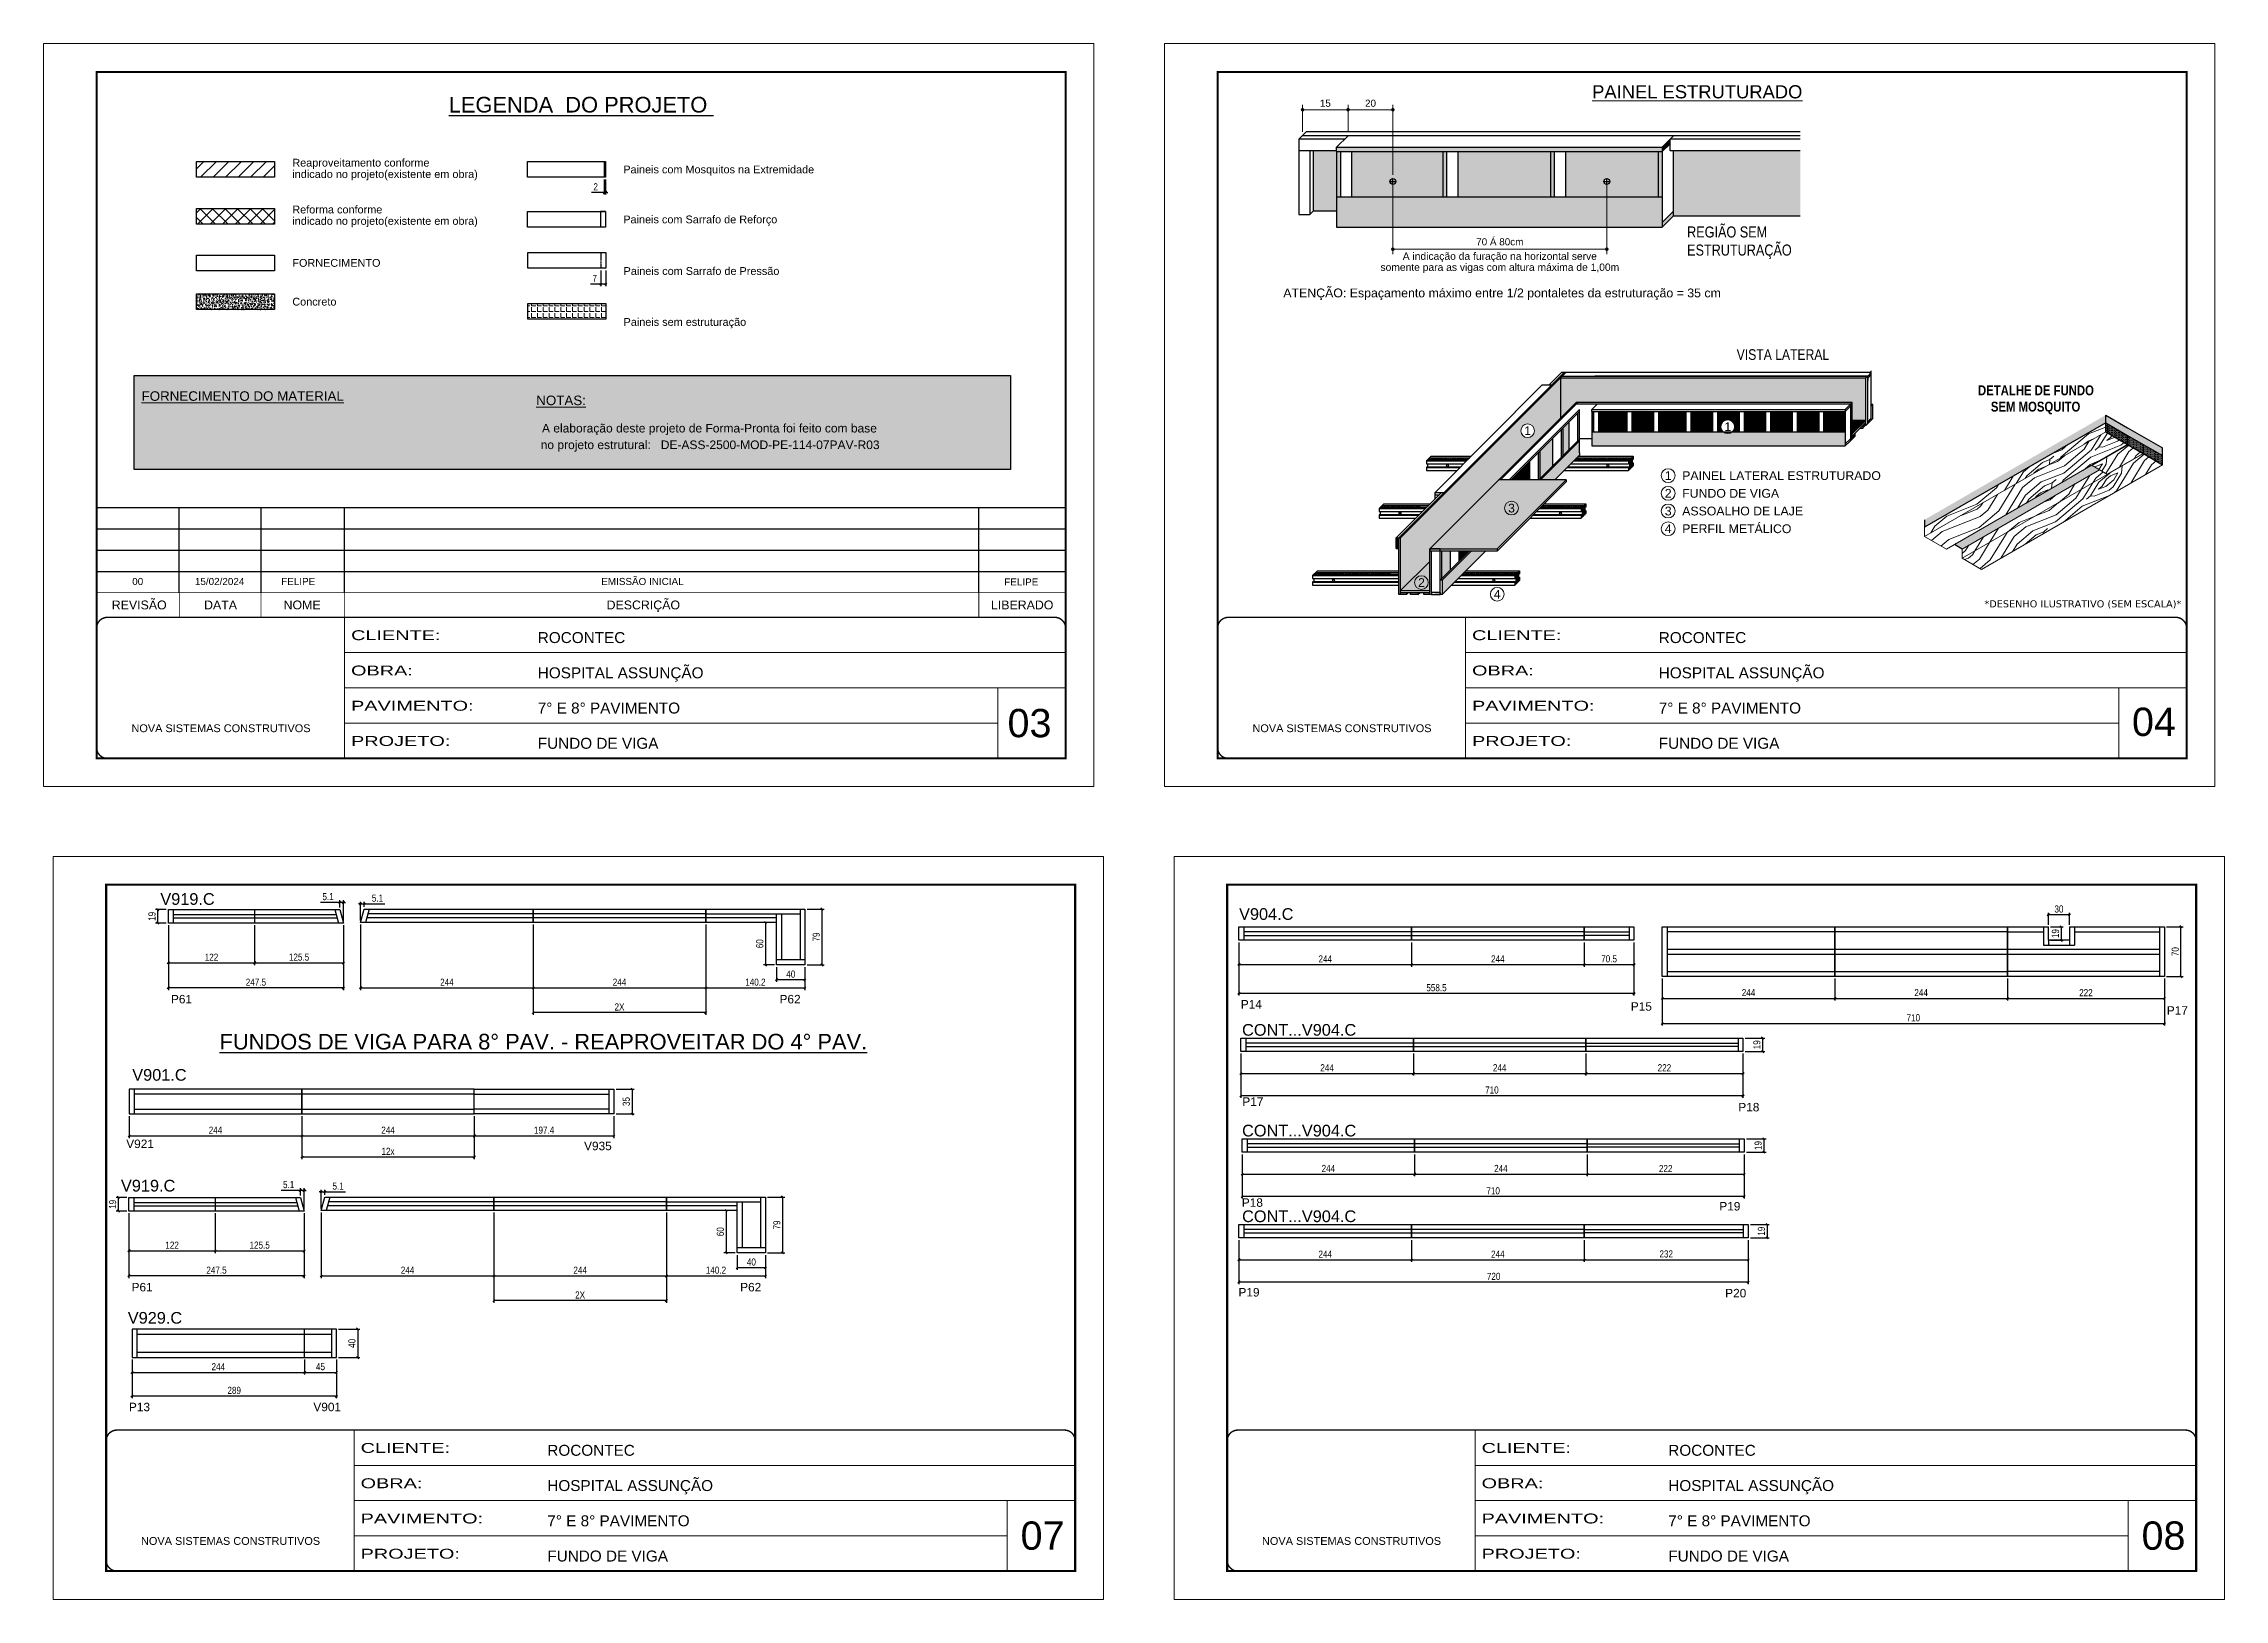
# Model space of a CAD drawing. Header units: millimetres. Extents: x 1427 to 7681, y 297 to 2495.
# Drawn here: x 4597 to 7681, y 297 to 2495 of the extents above; entities that cross this region are included whole.
import ezdxf
from ezdxf.enums import TextEntityAlignment as Align

# ---------------------------------------------------------------- set-up
doc = ezdxf.new("R2010")
doc.units = ezdxf.units.MM
for name, pattern in [('CONTINUO', [0]), ('DASHED', [0.75, 0.5, -0.25]), ('HIDDEN', [0.375, 0.25, -0.125])]:
    doc.linetypes.add(name, pattern=pattern)
for name, color, linetype in [('5', 5, 'Continuous'), ('COTA', 241, 'Continuous'), ('HACHURA MADEIRAS', 1, 'Continuous'), ('material do compensado', 7, 'Continuous'), ('NOMENCLATURA', 7, 'Continuous'), ('Painéis', 200, 'Continuous'), ('SARR_2.2x7', 40, 'Continuous'), ('texto', 7, 'Continuous')]:
    doc.layers.add(name, color=color, linetype=linetype)
for name, color, linetype, lineweight in [('CARIMBO', 255, 'Continuous', 9), ('Demarcação 1', 251, 'Continuous', 9), ('Folhas', 255, 'Continuous', 9), ('fundo', 100, 'Continuous', 9), ('Hachura', 251, 'Continuous', 9), ('Madeira', 126, 'Continuous', 18), ('REAPROVEITAMENTO', 251, 'Continuous', 9), ('SARRAFO DE PRESSAO', 251, 'DASHED', 9)]:
    doc.layers.add(name, color=color, linetype=linetype, lineweight=lineweight)
doc.layers.add('Demarcação 2', color=7, linetype='Continuous', lineweight=9, true_color=0xe0e0e0)
doc.styles.add('ARIAL', font='arial.ttf')
doc.styles.add('CESAR1', font='arial.ttf', dxfattribs={"oblique": 15})
doc.styles.add('COTA TECNICA', font='techl___.ttf', dxfattribs={"height": 10})
doc.styles.add('COTA TECNICA-50', font='techl___.ttf', dxfattribs={"height": 10})
doc.styles.add('ROMANC', font='techb___.ttf', dxfattribs={"height": 2.5})
doc.styles.get("Standard").update_dxf_attribs({"font": 'arial.ttf'})
doc.styles.add('stylellllll', font='verdana.ttf', dxfattribs={"height": 2})
doc.styles.add('Tecnologia', font='')
doc.styles.add('texto', font='ARIALN.TTF')
doc.styles.get('Tecnologia').set_extended_font_data('Forgotten Futurist')
doc.dimstyles.new('1x', dxfattribs={"dimtxt": 10, "dimasz": 5, "dimexe": 7, "dimexo": 5, "dimgap": 4, "dimtad": 1, "dimdec": 1, "dimdsep": 46, "dimtxsty": 'Standard', "dimblk": 'DOT', "dimcen": 0.09, "dimclrd": 4, "dimclre": 4, "dimclrt": 2, "dimadec": 0, "dimazin": 2, "dimtfac": 1, "dimtdec": 1, "dimtmove": 0, "dimatfit": 3, "dimldrblk": 'DOT', "dimfxl": 1, "dimtolj": 1, "dimtzin": 0, "dimlwd": 9, "dimlwe": 9, "dimarcsym": 0})
doc.dimstyles.new('COTA PAINEL-50', dxfattribs={"dimtxt": 10, "dimasz": 3, "dimexe": 3, "dimexo": 3, "dimgap": 3, "dimtad": 1, "dimdec": 1, "dimzin": 12, "dimdsep": 46, "dimtxsty": 'COTA TECNICA-50', "dimblk1": 'OBLIQUE', "dimblk2": 'OBLIQUE', "dimsah": 1, "dimcen": 0.9, "dimclrd": 4, "dimclre": 4, "dimclrt": 240, "dimadec": 1, "dimazin": 3, "dimtfac": 1, "dimtdec": 1, "dimtmove": 0, "dimatfit": 3, "dimfxl": 1, "dimtolj": 1, "dimtzin": 12, "dimarcsym": 0})
doc.dimstyles.new('PAINEL', dxfattribs={"dimtxt": 10, "dimasz": 3, "dimexe": 3, "dimexo": 3, "dimgap": 3, "dimtad": 1, "dimdec": 1, "dimzin": 12, "dimdsep": 46, "dimtxsty": 'COTA TECNICA', "dimblk1": 'OBLIQUE', "dimblk2": 'OBLIQUE', "dimsah": 1, "dimcen": 0.9, "dimclrd": 4, "dimclre": 4, "dimclrt": 240, "dimadec": 1, "dimazin": 3, "dimtfac": 1, "dimtdec": 1, "dimtmove": 0, "dimatfit": 3, "dimfxl": 1, "dimtolj": 1, "dimtzin": 12, "dimarcsym": 0})
pattern_1 = [(45, (3974.5318, 50134.5903), (0.99436891, 3.64601934), [4.6875, -0.9375, 0, -0.9375])]
pattern_2 = [(355, (-42152.14, -902.26), (111.07494, 93.20294), [5.12645, -97.40264]), (85, (-42108.16, -870.08), (-93.20294, 111.07494), [10.2529, -92.27619]), (40, (-42129.48, -878.51), (8.936, 102.13894), [7.24881, -21.74642, 7.24881, -14.497615, 50.751904, -43.50449]), (40, (-42157.7, -906.92), (8.936, 102.13894), [7.24983, -14.49967, 7.24983, -115.99871]), (40, (-42121.054, -899.83), (8.936, 102.13894), [7.24983, -137.7482]), (40, (-42111.29, -905.83), (8.936, 102.13894), [7.24983, -137.7482]), (40, (-42125.714, -894.28), (8.936, 102.13894), [7.24983, -137.7482]), (40, (-42130.375, -888.72), (8.936, 102.13894), [14.49967, -130.49838]), (40, (-42098.14, -814.35), (8.936, 102.13894), [14.49967, -130.49838]), (40, (-42140.14, -882.72), (8.936, 102.13894), [28.99933, -115.99871]), (40, (-42144.8, -877.17), (8.936, 102.13894), [28.99933, -115.99871]), (40, (-42075.73, -852.335), (8.936, 102.13894), [28.99933, -115.99871]), (40, (-42149.015, -866.51), (8.936, 102.13894), [21.7497, -123.24834]), (40, (-42168.1, -849.4), (8.936, 102.13894), [21.7497, -123.24834]), (40, (-42158.78, -860.51), (8.936, 102.13894), [21.7497, -123.24834]), (40, (-42089.71, -835.674), (8.936, 102.13894), [36.24951, -108.74853]), (40, (-42099.48, -829.67), (8.936, 102.13894), [36.24951, -108.74853]), (40, (-42091.5, -856.1), (8.936, 102.13894), [50.74931, -94.24873]), (21.56505, (-42141.035, -892.936), (102.138945, -8.936), [11.4631, -217.79893]), (21.56505, (-42117.927, -864.08), (102.138945, -8.936), [11.4631, -217.79893]), (21.56505, (-42123.927, -873.85), (102.138945, -8.936), [11.4631, -217.79893]), (21.56505, (-42147.036, -902.703), (102.138945, -8.936), [22.9262, -206.33583]), (21.56505, (-42122.587, -858.53), (102.138945, -8.936), [34.3893, -194.87273]), (21.56505, (-42132.354, -852.527), (102.138945, -8.936), [45.8524, -183.40963]), (21.56505, (-42142.12, -846.527), (102.138945, -8.936), [45.8524, -183.40963]), (21.56505, (-42154.76, -814.545), (102.138945, -8.936), [45.8524, -183.40963]), (21.56505, (-42155.655, -824.76), (102.138945, -8.936), [57.3155, -171.94653]), (21.56505, (-42151.44, -835.42), (102.138945, -8.936), [57.3155, -171.94653]), (58.43495, (-42119.267, -879.403), (8.936, 102.138945), [11.4631, -217.79893]), (58.43495, (-42135.48, -888.276), (8.936, 102.138945), [11.4631, -217.79893]), (58.43495, (-42152.143, -902.257), (8.936, 102.138945), [22.9262, -206.33583]), (58.43495, (-42120.16, -889.617), (8.936, 102.138945), [22.9262, -206.33583]), (58.43495, (-42162.803, -906.47), (8.936, 102.138945), [34.3893, -194.87273]), (58.43495, (-42173.017, -905.576), (8.936, 102.138945), [45.8524, -183.40963]), (58.43495, (-42080.646, -908.51), (8.936, 102.138945), [45.8524, -183.40963]), (58.43495, (-42115.5, -895.17), (8.936, 102.138945), [45.8524, -183.40963]), (58.43495, (-42095.966, -907.17), (8.936, 102.138945), [57.3155, -171.94653]), (58.43495, (-42105.733, -901.17), (8.936, 102.138945), [57.3155, -171.94653])]
pattern_3 = [(0, (-31259.6257, -8656.208), (0.82275303, 1.645506056), [0, -1.645506056])]

msp = doc.modelspace()

# ---------------------------------------------------------------- texts
at = {"color": 0, "linetype": 'Continuous', "ltscale": 5, "style": 'ARIAL'}
for s, p in [('%%ULEGENDA  DO PROJETO ', (5356.94, 2397.98)), ('%%UFUNDOS DE VIGA PARA 8° PAV. - REAPROVEITAR DO 4° PAV.', (5303.67, 1073.81))]:
    msp.add_text(s, height=22.1184, dxfattribs=at).set_placement(p, align=Align.CENTER)
at = {"style": 'ARIAL'}
for s, p in [('REVISÃO', (4732.21, 1702.04)), ('DATA', (4847.19, 1702.04)), ('NOME', (4962.54, 1702.04)), ('DESCRIÇÃO', (5444.99, 1702.04)), ('LIBERADO', (5980.67, 1702.04))]:
    msp.add_text(s, height=12.5, dxfattribs=at).set_placement(p, align=Align.MIDDLE_CENTER)
at = {"style": 'stylellllll'}
msp.add_text('*DESENHO ILUSTRATIVO (SEM ESCALA)*', height=10, dxfattribs=at).set_placement((7619.61, 1698.63), align=Align.RIGHT)
at = {"layer": '5', "linetype": 'Continuous'}
for s, p in [('P61', (4777.09, 1138.94)), ('P62', (5637.6, 1138.94)), ('P14', (6289.81, 1131.71)), ('P15', (6841.26, 1128.61)), ('P17', (7599.1, 1122.96)), ('P17', (6291.97, 994.15)), ('P18', (6993.22, 986.32)), ('V921', (4713.86, 934.48)), ('V935', (5361.21, 931.49)), ('P18', (6291.24, 851.48)), ('P19', (6966.37, 846.3)), ('P61', (4721.41, 731.95)), ('P62', (5581.92, 731.95)), ('P19', (6286.47, 724.75)), ('P20', (6974.69, 723.49)), ('P13', (4717.67, 562.62)), ('V901', (4978.45, 562.62))]:
    msp.add_text(s, height=12, rotation=359.99996, dxfattribs=at).set_placement(p)
at = {"layer": 'CARIMBO', "linetype": 'Continuous', "ltscale": 2, "style": 'ARIAL'}
msp.add_text('%%UPAINEL ESTRUTURADO', height=18.59, dxfattribs=at).set_placement((6935.19, 2417.97), align=Align.CENTER)
at = {"layer": 'CARIMBO'}
for s, height, style, p in [('indicado no projeto(existente em obra)', 11, 'ARIAL', (4948.7, 2310.98)), ('Reaproveitamento conforme ', 11, 'ARIAL', (4948.7, 2327.07)), ('Paineis com Mosquitos na Extremidade', 11, 'ARIAL', (5416.67, 2317.5)), ('Reforma conforme ', 11, 'ARIAL', (4948.7, 2260.84)), ('Paineis com Sarrafo de Reforço', 11, 'ARIAL', (5416.67, 2246.89)), ('indicado no projeto(existente em obra)', 11, 'ARIAL', (4948.7, 2244.75)), ('FORNECIMENTO', 11, 'ARIAL', (4948.7, 2185.46)), ('Paineis com Sarrafo de Pressão', 11, 'ARIAL', (5417.03, 2174)), ('Concreto', 11, 'ARIAL', (4948.7, 2130.65)), ('Paineis sem estruturação', 11, 'ARIAL', (5417.03, 2101.98)), ('PAINEL LATERAL ESTRUTURADO', 12.436, 'CESAR1', (6913.9, 1884.79)), ('FUNDO DE VIGA', 12.436, 'CESAR1', (6913.9, 1859.79)), ('ASSOALHO DE LAJE', 12.436, 'CESAR1', (6913.9, 1834.79)), ('PERFIL METÁLICO', 12.436, 'CESAR1', (6913.9, 1809.79))]:
    msp.add_text(s, height=height, dxfattribs=dict(at, style=style)).set_placement(p, align=Align.MIDDLE_LEFT)
at = {"layer": 'CARIMBO', "linetype": 'Continuous', "ltscale": 2, "style": 'texto'}
for s, height, p in [('REGIÃO SEM', 15.6, (6920.85, 2221.34)), ('ESTRUTURAÇÃO', 15.6, (6920.85, 2195.78)), ('VISTA LATERAL', 15, (6990.95, 2048.41))]:
    msp.add_text(s, height=height, dxfattribs=at).set_placement(p)
at = {"layer": 'CARIMBO', "color": 2, "style": 'ARIAL'}
for s, height, p in [('A indicação da furação na horizontal serve', 10.4, (6656.05, 2194.96)), ('somente para as vigas com altura máxima de 1,00m', 10.4, (6656.05, 2179.36)), ('ATENÇÃO: Espaçamento máximo entre 1/2 pontaletes da estruturação = 35 cm  ', 12.48, (6664.07, 2142.99))]:
    msp.add_text(s, height=height, dxfattribs=at).set_placement(p, align=Align.MIDDLE_CENTER)
at = {"layer": 'CARIMBO', "color": 5, "style": 'ARIAL'}
for s, height, p in [('%%UFORNECIMENTO DO MATERIAL', 13.5, (4735.55, 1990.51)), ('%%UNOTAS:', 13.5, (5293.62, 1984.39)), ('  A elaboração deste projeto de Forma-Pronta foi feito com base', 12.15, (5292.27, 1945.78)), ('  no projeto estrutural:', 12.15, (5290.45, 1922.3))]:
    msp.add_text(s, height=height, dxfattribs=at).set_placement(p)
at = {"layer": 'CARIMBO', "style": 'ARIAL'}
for s, height, p in [('1', 12.32, (6695.4, 1948.23)), ('1', 12.32, (6978.34, 1953.9)), ('1', 12.44, (6894.13, 1884.79)), ('2', 12.44, (6894.13, 1859.79)), ('3', 12.32, (6672.54, 1838.91)), ('3', 12.44, (6894.13, 1834.79)), ('4', 12.44, (6894.13, 1809.79)), ('2', 12.32, (6545.21, 1733.69)), ('4', 12.32, (6652.35, 1717.14))]:
    msp.add_text(s, height=height, dxfattribs=at).set_placement(p, align=Align.MIDDLE_CENTER)
at = {"layer": 'CARIMBO', "color": 1, "style": 'ARIAL'}
msp.add_text('DE-ASS-2500-MOD-PE-114-07PAV-R03', height=12.15, dxfattribs=at).set_placement((5469.67, 1922.3))
at = {"layer": 'CARIMBO', "style": 'ARIAL'}
for s, height, p in [('00', 10, (4722.29, 1730.23)), ('15/02/2024', 10, (4810.94, 1730.23)), ('FELIPE', 10, (4932.98, 1730.23)), ('EMISSÃO INICIAL', 10, (5385.53, 1730.23)), ('04', 40, (7549.89, 1516.87)), ('07', 40, (5978.39, 366.87)), ('08', 40, (7563.39, 366.87))]:
    msp.add_text(s, height=height, dxfattribs=at).set_placement(p)
at = {"layer": 'CARIMBO', "color": 7, "style": 'ARIAL'}
msp.add_text('03', height=40, dxfattribs=at).set_placement((5959.94, 1515.1))
at = {"layer": 'CARIMBO', "style": 'ARIAL'}
msp.add_attdef('FELIPE', text='', height=10, dxfattribs=at).set_placement((5979.38, 1734.54), align=Align.MIDDLE_CENTER)
at = {"layer": 'NOMENCLATURA', "linetype": 'Continuous'}
for s, p in [('V919.C', (4762.07, 1278.24)), ('V904.C', (6287.33, 1257.01)), ('CONT...V904.C', (6291.6, 1093.28)), ('V901.C', (4722.36, 1029.69)), ('CONT...V904.C', (6291.6, 950.92)), ('V919.C', (4706.39, 873.11)), ('CONT...V904.C', (6291.6, 829.87)), ('V929.C', (4716.05, 686.33))]:
    msp.add_text(s, height=16.5, dxfattribs=at).set_placement(p)
at = {"layer": 'texto', "style": 'ROMANC'}
for s, p in [('DETALHE DE FUNDO ', (7416.34, 2005.37)), ('SEM MOSQUITO', (7413.6, 1982.32))]:
    msp.add_text(s, height=14, dxfattribs=at).set_placement(p, align=Align.MIDDLE_CENTER)

# ---------------------------------------------------------------- blocks, each defined once
blk = doc.blocks.new('9999999999')
at = {"color": 30, "linetype": 'CONTINUO'}
for p, q in [((98564.6, 34230.2), (98564.6, 34429.4)), ((98564.6, 34379.6), (99584, 34379.6)), ((98564.6, 34329.8), (99488, 34329.8)), ((99584, 34329.8), (99488, 34329.8)), ((99488, 34329.8), (99488, 34230.2)), ((98564.6, 34280), (99488, 34280))]:
    blk.add_line(p, q, dxfattribs=at)
at = {"color": 30, "linetype": 'CONTINUO', "const_width": 2}
blk.add_lwpolyline([(99584, 34230.2), (99584, 34414.4, 0.414214), (99569, 34429.4), (98229, 34429.4, 0.414214), (98214, 34414.4), (98214, 34245.2, 0.414214), (98229, 34230.2), (99584, 34230.2)], format="xyb", dxfattribs=at)
at = {"layer": 'Folhas'}
blk.add_lwpolyline([(98139, 34190.2), (99624, 34190.2), (99624, 35240.2), (98139, 35240.2)], close=True, dxfattribs=at)
at = {"layer": 'Folhas', "color": 30, "const_width": 3}
blk.add_lwpolyline([(98214, 34230.2), (99584, 34230.2), (99584, 35200.2), (98214, 35200.2)], close=True, dxfattribs=at)
at = {"color": 7, "linetype": 'Continuous', "ltscale": 5, "style": 'ARIAL'}
for s, height, p in [('ROCONTEC', 15.48, (98837.7, 34393.1)), ('HOSPITAL ASSUNÇÃO', 15.483, (98837.7, 34343.3)), ('7° E 8° PAVIMENTO', 15.483, (98837.7, 34293.5)), ('NOVA SISTEMAS CONSTRUTIVOS', 11.059, (98263.2, 34267.2)), ('FUNDO DE VIGA', 15.483, (98837.7, 34243.7))]:
    blk.add_text(s, height=height, dxfattribs=at).set_placement(p)
at = {"layer": 'Folhas', "color": 7, "style": 'Tecnologia', "width": 1.5}
for s, p in [('CLIENTE:', (98573.7, 34397.2)), ('OBRA:', (98573.7, 34347.3)), ('PAVIMENTO:', (98573.7, 34297.5)), ('PROJETO:', (98573.7, 34247.7))]:
    blk.add_text(s, height=14, dxfattribs=at).set_placement(p)
blk = doc.blocks.new('_Oblique')
at = {"color": 0, "linetype": 'ByBlock', "lineweight": -2}
blk.add_line((-0.5, -0.5), (0.5, 0.5), dxfattribs=at)
blk = doc.blocks.new('*D103')
at = {"layer": 'COTA', "color": 4, "lineweight": -2, "transparency": 16777216}
for p, q in [((5389.7, 2285), (5371.6, 2285)), ((5389.7, 2303.4), (5389.7, 2282)), ((5391.7, 2285), (5389.7, 2285)), ((5391.7, 2303.4), (5391.7, 2282)), ((5391.7, 2285), (5394.7, 2285))]:
    blk.add_line(p, q, dxfattribs=at)
at = {"layer": 'Defpoints', "color": 0, "transparency": 16777216}
for p in [(5389.7, 2306.4), (5389.7, 2285), (5391.7, 2306.4)]:
    blk.add_point(p, dxfattribs=at)
at = {"layer": 'COTA', "color": 4, "lineweight": -2, "transparency": 16777216, "xscale": 3, "yscale": 3, "zscale": 3}
blk.add_blockref('_Oblique', (5389.7, 2285), dxfattribs=at)
at = {"layer": 'COTA', "color": 4, "lineweight": -2, "transparency": 16777216, "xscale": 3, "yscale": 3, "zscale": 3, "rotation": 180}
blk.add_blockref('_Oblique', (5391.7, 2285), dxfattribs=at)
at = {"layer": 'COTA', "color": 240, "transparency": 16777216, "insert": (5377.6, 2293), "char_height": 10, "attachment_point": 5, "style": 'COTA TECNICA'}
blk.add_mtext('\\A1;2', dxfattribs=at)
blk = doc.blocks.new('*D104')
at = {"layer": 'COTA', "color": 4, "lineweight": -2, "transparency": 16777216}
for p, q in [((5385, 2174.9), (5385, 2152.5)), ((5392, 2174.9), (5392, 2152.5)), ((5385, 2155.5), (5370.3, 2155.5)), ((5392, 2155.5), (5385, 2155.5))]:
    blk.add_line(p, q, dxfattribs=at)
at = {"layer": 'Defpoints', "color": 0, "transparency": 16777216}
for p in [(5385, 2177.9), (5392, 2177.9), (5385, 2155.5)]:
    blk.add_point(p, dxfattribs=at)
at = {"layer": 'COTA', "color": 4, "lineweight": -2, "transparency": 16777216, "xscale": 3, "yscale": 3, "zscale": 3, "rotation": 180}
blk.add_blockref('_Oblique', (5385, 2155.5), dxfattribs=at)
at = {"layer": 'COTA', "color": 4, "lineweight": -2, "transparency": 16777216, "xscale": 3, "yscale": 3, "zscale": 3}
blk.add_blockref('_Oblique', (5392, 2155.5), dxfattribs=at)
at = {"layer": 'COTA', "color": 240, "transparency": 16777216, "insert": (5376.2, 2163.5), "char_height": 10, "attachment_point": 5, "style": 'COTA TECNICA'}
blk.add_mtext('\\A1;7', dxfattribs=at)
blk = doc.blocks.new('*D169')
at = {"layer": 'COTA', "color": 4, "linetype": 'ByBlock', "lineweight": -2, "transparency": 16777216}
for p, q in [((4773.4, 1249.5), (4773.4, 1157.8)), ((5020.9, 1249.5), (5020.9, 1157.8)), ((5020.9, 1160.8), (4773.4, 1160.8))]:
    blk.add_line(p, q, dxfattribs=at)
at = {"layer": 'Defpoints', "color": 0, "linetype": 'ByBlock', "transparency": 16777216}
for p in [(4773.4, 1252.5), (5020.9, 1252.5), (4773.4, 1160.8)]:
    blk.add_point(p, dxfattribs=at)
at = {"layer": 'COTA', "color": 4, "linetype": 'ByBlock', "lineweight": -2, "transparency": 16777216, "xscale": 3, "yscale": 3, "zscale": 3}
for p, rotation in [((4773.4, 1160.8), 180.0000000073876), ((5020.9, 1160.8), 7.387610523323929e-09)]:
    blk.add_blockref('_Oblique', p, dxfattribs=dict(at, rotation=rotation))
at = {"layer": 'COTA', "color": 240, "linetype": 'ByBlock', "transparency": 16777216, "insert": (4897.2, 1168.9), "char_height": 10, "attachment_point": 5, "rotation": 0, "style": 'COTA TECNICA-50'}
blk.add_mtext('\\A1;247.5', dxfattribs=at)
blk = doc.blocks.new('*D170')
at = {"layer": 'COTA', "color": 4, "linetype": 'ByBlock', "lineweight": -2, "transparency": 16777216}
for p, q in [((4773.4, 1249.5), (4773.4, 1193.2)), ((4895.4, 1249.5), (4895.4, 1193.2)), ((4773.4, 1196.2), (4895.4, 1196.2))]:
    blk.add_line(p, q, dxfattribs=at)
at = {"layer": 'Defpoints', "color": 0, "linetype": 'ByBlock', "transparency": 16777216}
for p in [(4773.4, 1252.5), (4895.4, 1252.5), (4895.4, 1196.2)]:
    blk.add_point(p, dxfattribs=at)
at = {"layer": 'COTA', "color": 4, "linetype": 'ByBlock', "lineweight": -2, "transparency": 16777216, "xscale": 3, "yscale": 3, "zscale": 3, "rotation": 180}
blk.add_blockref('_Oblique', (4773.4, 1196.2), dxfattribs=at)
at = {"layer": 'COTA', "color": 4, "linetype": 'ByBlock', "lineweight": -2, "transparency": 16777216, "xscale": 3, "yscale": 3, "zscale": 3}
blk.add_blockref('_Oblique', (4895.4, 1196.2), dxfattribs=at)
at = {"layer": 'COTA', "color": 240, "linetype": 'ByBlock', "transparency": 16777216, "insert": (4834.4, 1204.2), "char_height": 10, "attachment_point": 5, "style": 'COTA TECNICA-50'}
blk.add_mtext('\\A1;122', dxfattribs=at)
blk = doc.blocks.new('*D127')
at = {"layer": 'COTA', "color": 4, "linetype": 'ByBlock', "lineweight": -2, "transparency": 16777216}
for p, q in [((4895.4, 1249.5), (4895.4, 1193.2)), ((5020.9, 1249.5), (5020.9, 1193.2)), ((4895.4, 1196.2), (5020.9, 1196.2))]:
    blk.add_line(p, q, dxfattribs=at)
at = {"layer": 'Defpoints', "color": 0, "linetype": 'ByBlock', "transparency": 16777216}
for p in [(4895.4, 1252.5), (5020.9, 1252.5), (5020.9, 1196.2)]:
    blk.add_point(p, dxfattribs=at)
at = {"layer": 'COTA', "color": 4, "linetype": 'ByBlock', "lineweight": -2, "transparency": 16777216, "xscale": 3, "yscale": 3, "zscale": 3, "rotation": 180}
blk.add_blockref('_Oblique', (4895.4, 1196.2), dxfattribs=at)
at = {"layer": 'COTA', "color": 4, "linetype": 'ByBlock', "lineweight": -2, "transparency": 16777216, "xscale": 3, "yscale": 3, "zscale": 3}
blk.add_blockref('_Oblique', (5020.9, 1196.2), dxfattribs=at)
at = {"layer": 'COTA', "color": 240, "linetype": 'ByBlock', "transparency": 16777216, "insert": (4958.2, 1204.3), "char_height": 10, "attachment_point": 5, "style": 'COTA TECNICA-50'}
blk.add_mtext('\\A1;125.5', dxfattribs=at)
blk = doc.blocks.new('*D171')
at = {"layer": 'COTA', "color": 4, "linetype": 'ByBlock', "lineweight": -2, "transparency": 16777216}
for p, q in [((5015.8, 1281.7), (4988.6, 1281.7)), ((5015.8, 1274.5), (5015.8, 1284.7)), ((5020.9, 1281.7), (5015.8, 1281.7)), ((5020.9, 1255.5), (5020.9, 1284.7)), ((5020.9, 1281.7), (5023.9, 1281.7))]:
    blk.add_line(p, q, dxfattribs=at)
at = {"layer": 'Defpoints', "color": 0, "linetype": 'ByBlock', "transparency": 16777216}
for p in [(5015.8, 1281.7), (5015.8, 1271.5), (5020.9, 1252.5)]:
    blk.add_point(p, dxfattribs=at)
at = {"layer": 'COTA', "color": 4, "linetype": 'ByBlock', "lineweight": -2, "transparency": 16777216, "xscale": 3, "yscale": 3, "zscale": 3}
blk.add_blockref('_Oblique', (5015.8, 1281.7), dxfattribs=at)
at = {"layer": 'COTA', "color": 4, "linetype": 'ByBlock', "lineweight": -2, "transparency": 16777216, "xscale": 3, "yscale": 3, "zscale": 3, "rotation": 180}
blk.add_blockref('_Oblique', (5020.9, 1281.7), dxfattribs=at)
at = {"layer": 'COTA', "color": 240, "linetype": 'ByBlock', "transparency": 16777216, "insert": (4999.2, 1289.8), "char_height": 10, "attachment_point": 5, "style": 'COTA TECNICA-50'}
blk.add_mtext('\\A1;5.1', dxfattribs=at)
blk = doc.blocks.new('*D172')
at = {"layer": 'COTA', "color": 4, "linetype": 'ByBlock', "lineweight": -2, "transparency": 16777216}
for p, q in [((5045.3, 1250.3), (5045.3, 1157.8)), ((5289.3, 1250.3), (5289.3, 1157.8)), ((5045.3, 1160.8), (5289.3, 1160.8))]:
    blk.add_line(p, q, dxfattribs=at)
at = {"layer": 'Defpoints', "color": 0, "linetype": 'ByBlock', "transparency": 16777216}
for p in [(5045.3, 1253.3), (5289.3, 1253.3), (5289.3, 1160.8)]:
    blk.add_point(p, dxfattribs=at)
at = {"layer": 'COTA', "color": 4, "linetype": 'ByBlock', "lineweight": -2, "transparency": 16777216, "xscale": 3, "yscale": 3, "zscale": 3, "rotation": 180}
blk.add_blockref('_Oblique', (5045.3, 1160.8), dxfattribs=at)
at = {"layer": 'COTA', "color": 4, "linetype": 'ByBlock', "lineweight": -2, "transparency": 16777216, "xscale": 3, "yscale": 3, "zscale": 3}
blk.add_blockref('_Oblique', (5289.3, 1160.8), dxfattribs=at)
at = {"layer": 'COTA', "color": 240, "linetype": 'ByBlock', "transparency": 16777216, "insert": (5167.3, 1168.9), "char_height": 10, "attachment_point": 5, "style": 'COTA TECNICA-50'}
blk.add_mtext('\\A1;244', dxfattribs=at)
blk = doc.blocks.new('*D128')
at = {"layer": 'COTA', "color": 4, "linetype": 'ByBlock', "lineweight": -2, "transparency": 16777216}
for p, q in [((5289.3, 1250.3), (5289.3, 1157.8)), ((5533.3, 1250.3), (5533.3, 1157.8)), ((5289.3, 1160.8), (5533.3, 1160.8))]:
    blk.add_line(p, q, dxfattribs=at)
at = {"layer": 'Defpoints', "color": 0, "linetype": 'ByBlock', "transparency": 16777216}
for p in [(5289.3, 1253.3), (5533.3, 1253.3), (5533.3, 1160.8)]:
    blk.add_point(p, dxfattribs=at)
at = {"layer": 'COTA', "color": 4, "linetype": 'ByBlock', "lineweight": -2, "transparency": 16777216, "xscale": 3, "yscale": 3, "zscale": 3, "rotation": 180}
blk.add_blockref('_Oblique', (5289.3, 1160.8), dxfattribs=at)
at = {"layer": 'COTA', "color": 4, "linetype": 'ByBlock', "lineweight": -2, "transparency": 16777216, "xscale": 3, "yscale": 3, "zscale": 3}
blk.add_blockref('_Oblique', (5533.3, 1160.8), dxfattribs=at)
at = {"layer": 'COTA', "color": 240, "linetype": 'ByBlock', "transparency": 16777216, "insert": (5411.3, 1168.9), "char_height": 10, "attachment_point": 5, "style": 'COTA TECNICA-50'}
blk.add_mtext('\\A1;244', dxfattribs=at)
blk = doc.blocks.new('*D129')
at = {"layer": 'COTA', "color": 4, "linetype": 'ByBlock', "lineweight": -2, "transparency": 16777216}
for p, q in [((5289.3, 1250.3), (5289.3, 1122.9)), ((5533.3, 1250.3), (5533.3, 1122.9)), ((5533.3, 1125.9), (5289.3, 1125.9))]:
    blk.add_line(p, q, dxfattribs=at)
at = {"layer": 'Defpoints', "color": 0, "linetype": 'ByBlock', "transparency": 16777216}
for p in [(5289.3, 1253.3), (5533.3, 1253.3), (5289.3, 1125.9)]:
    blk.add_point(p, dxfattribs=at)
at = {"layer": 'COTA', "color": 4, "linetype": 'ByBlock', "lineweight": -2, "transparency": 16777216, "xscale": 3, "yscale": 3, "zscale": 3, "rotation": 180}
blk.add_blockref('_Oblique', (5289.3, 1125.9), dxfattribs=at)
at = {"layer": 'COTA', "color": 4, "linetype": 'ByBlock', "lineweight": -2, "transparency": 16777216, "xscale": 3, "yscale": 3, "zscale": 3}
blk.add_blockref('_Oblique', (5533.3, 1125.9), dxfattribs=at)
at = {"layer": 'COTA', "color": 240, "linetype": 'ByBlock', "transparency": 16777216, "insert": (5411.3, 1133.9), "char_height": 10, "attachment_point": 5, "style": 'COTA TECNICA-50'}
blk.add_mtext('\\A1;2X', dxfattribs=at)
blk = doc.blocks.new('*D173')
at = {"layer": 'COTA', "color": 4, "linetype": 'ByBlock', "lineweight": -2, "transparency": 16777216}
for p, q in [((5045.3, 1279.6), (5042.3, 1279.6)), ((5045.3, 1256.3), (5045.3, 1282.6)), ((5045.3, 1279.6), (5050.4, 1279.6)), ((5050.4, 1275.3), (5050.4, 1282.6)), ((5050.4, 1279.6), (5079.7, 1279.6))]:
    blk.add_line(p, q, dxfattribs=at)
at = {"layer": 'Defpoints', "color": 0, "linetype": 'ByBlock', "transparency": 16777216}
for p in [(5045.3, 1279.6), (5050.4, 1272.3), (5045.3, 1253.3)]:
    blk.add_point(p, dxfattribs=at)
at = {"layer": 'COTA', "color": 4, "linetype": 'ByBlock', "lineweight": -2, "transparency": 16777216, "xscale": 3, "yscale": 3, "zscale": 3}
blk.add_blockref('_Oblique', (5045.3, 1279.6), dxfattribs=at)
at = {"layer": 'COTA', "color": 4, "linetype": 'ByBlock', "lineweight": -2, "transparency": 16777216, "xscale": 3, "yscale": 3, "zscale": 3, "rotation": 180}
blk.add_blockref('_Oblique', (5050.4, 1279.6), dxfattribs=at)
at = {"layer": 'COTA', "color": 240, "linetype": 'ByBlock', "transparency": 16777216, "insert": (5069.1, 1287.7), "char_height": 10, "attachment_point": 5, "style": 'COTA TECNICA-50'}
blk.add_mtext('\\A1;5.1', dxfattribs=at)
blk = doc.blocks.new('*D174')
at = {"layer": 'COTA', "color": 4, "linetype": 'ByBlock', "lineweight": -2, "transparency": 16777216}
for p, q in [((5533.3, 1250.3), (5533.3, 1157.8)), ((5673.5, 1190.3), (5673.5, 1157.8)), ((5533.3, 1160.8), (5673.5, 1160.8))]:
    blk.add_line(p, q, dxfattribs=at)
at = {"layer": 'Defpoints', "color": 0, "linetype": 'ByBlock', "transparency": 16777216}
for p in [(5533.3, 1253.3), (5673.5, 1193.3), (5673.5, 1160.8)]:
    blk.add_point(p, dxfattribs=at)
at = {"layer": 'COTA', "color": 4, "linetype": 'ByBlock', "lineweight": -2, "transparency": 16777216, "xscale": 3, "yscale": 3, "zscale": 3, "rotation": 180}
blk.add_blockref('_Oblique', (5533.3, 1160.8), dxfattribs=at)
at = {"layer": 'COTA', "color": 4, "linetype": 'ByBlock', "lineweight": -2, "transparency": 16777216, "xscale": 3, "yscale": 3, "zscale": 3}
blk.add_blockref('_Oblique', (5673.5, 1160.8), dxfattribs=at)
at = {"layer": 'COTA', "color": 240, "linetype": 'ByBlock', "transparency": 16777216, "insert": (5603.4, 1168.9), "char_height": 10, "attachment_point": 5, "style": 'COTA TECNICA-50'}
blk.add_mtext('\\A1;140.2', dxfattribs=at)
blk = doc.blocks.new('*D175')
at = {"layer": 'COTA', "color": 4, "linetype": 'ByBlock', "lineweight": -2, "transparency": 16777216}
for p, q in [((5630.5, 1253.3), (5614.7, 1253.3)), ((5617.7, 1253.3), (5617.7, 1193.3)), ((5630.5, 1193.3), (5614.7, 1193.3))]:
    blk.add_line(p, q, dxfattribs=at)
at = {"layer": 'Defpoints', "color": 0, "linetype": 'ByBlock', "transparency": 16777216}
for p in [(5633.5, 1253.3), (5617.7, 1193.3), (5633.5, 1193.3)]:
    blk.add_point(p, dxfattribs=at)
at = {"layer": 'COTA', "color": 4, "linetype": 'ByBlock', "lineweight": -2, "transparency": 16777216, "xscale": 3, "yscale": 3, "zscale": 3}
for p, rotation in [((5617.7, 1253.3), 90), ((5617.7, 1193.3), 270)]:
    blk.add_blockref('_Oblique', p, dxfattribs=dict(at, rotation=rotation))
at = {"layer": 'COTA', "color": 240, "linetype": 'ByBlock', "transparency": 16777216, "insert": (5609.6, 1223.3), "char_height": 10, "attachment_point": 5, "rotation": 90, "style": 'COTA TECNICA-50'}
blk.add_mtext('\\A1;60', dxfattribs=at)
blk = doc.blocks.new('*D176')
at = {"layer": 'COTA', "color": 4, "linetype": 'ByBlock', "lineweight": -2, "transparency": 16777216}
for p, q in [((5676.5, 1272.3), (5700.6, 1272.3)), ((5697.6, 1272.3), (5697.6, 1193.3)), ((5676.5, 1193.3), (5700.6, 1193.3))]:
    blk.add_line(p, q, dxfattribs=at)
at = {"layer": 'Defpoints', "color": 0, "linetype": 'ByBlock', "transparency": 16777216}
for p in [(5673.5, 1272.3), (5673.5, 1193.3), (5697.6, 1193.3)]:
    blk.add_point(p, dxfattribs=at)
at = {"layer": 'COTA', "color": 4, "linetype": 'ByBlock', "lineweight": -2, "transparency": 16777216, "xscale": 3, "yscale": 3, "zscale": 3}
for p, rotation in [((5697.6, 1272.3), 90), ((5697.6, 1193.3), 270)]:
    blk.add_blockref('_Oblique', p, dxfattribs=dict(at, rotation=rotation))
at = {"layer": 'COTA', "color": 240, "linetype": 'ByBlock', "transparency": 16777216, "insert": (5689.5, 1232.8), "char_height": 10, "attachment_point": 5, "rotation": 90, "style": 'COTA TECNICA-50'}
blk.add_mtext('\\A1;79', dxfattribs=at)
blk = doc.blocks.new('*D177')
at = {"layer": 'COTA', "color": 4, "linetype": 'ByBlock', "lineweight": -2, "transparency": 16777216}
for p, q in [((5633.5, 1190.3), (5633.5, 1169.2)), ((5673.5, 1172.2), (5633.5, 1172.2)), ((5673.5, 1190.3), (5673.5, 1169.2))]:
    blk.add_line(p, q, dxfattribs=at)
at = {"layer": 'Defpoints', "color": 0, "linetype": 'ByBlock', "transparency": 16777216}
for p in [(5633.5, 1193.3), (5633.5, 1172.2), (5673.5, 1193.3)]:
    blk.add_point(p, dxfattribs=at)
at = {"layer": 'COTA', "color": 4, "linetype": 'ByBlock', "lineweight": -2, "transparency": 16777216, "xscale": 3, "yscale": 3, "zscale": 3, "rotation": 180}
blk.add_blockref('_Oblique', (5633.5, 1172.2), dxfattribs=at)
at = {"layer": 'COTA', "color": 4, "linetype": 'ByBlock', "lineweight": -2, "transparency": 16777216, "xscale": 3, "yscale": 3, "zscale": 3}
blk.add_blockref('_Oblique', (5673.5, 1172.2), dxfattribs=at)
at = {"layer": 'COTA', "color": 240, "linetype": 'ByBlock', "transparency": 16777216, "insert": (5653.5, 1180.3), "char_height": 10, "attachment_point": 5, "style": 'COTA TECNICA-50'}
blk.add_mtext('\\A1;40', dxfattribs=at)
blk = doc.blocks.new('*D178')
at = {"layer": 'COTA', "color": 4, "linetype": 'ByBlock', "lineweight": -2, "transparency": 16777216}
for p, q in [((4770.4, 1271.5), (4755.3, 1271.5)), ((4758.3, 1252.5), (4758.3, 1271.5)), ((4770.4, 1252.5), (4755.3, 1252.5))]:
    blk.add_line(p, q, dxfattribs=at)
at = {"layer": 'Defpoints', "color": 0, "linetype": 'ByBlock', "transparency": 16777216}
for p in [(4758.3, 1271.5), (4773.4, 1271.5), (4773.4, 1252.5)]:
    blk.add_point(p, dxfattribs=at)
at = {"layer": 'COTA', "color": 4, "linetype": 'ByBlock', "lineweight": -2, "transparency": 16777216, "xscale": 3, "yscale": 3, "zscale": 3}
for p, rotation in [((4758.3, 1271.5), 90), ((4758.3, 1252.5), 270)]:
    blk.add_blockref('_Oblique', p, dxfattribs=dict(at, rotation=rotation))
at = {"layer": 'COTA', "color": 240, "linetype": 'ByBlock', "transparency": 16777216, "insert": (4750.3, 1262), "char_height": 10, "attachment_point": 5, "rotation": 90, "style": 'COTA TECNICA-50'}
blk.add_mtext('\\A1;19', dxfattribs=at)
blk = doc.blocks.new('*D183')
at = {"layer": 'COTA', "color": 4, "linetype": 'ByBlock', "lineweight": -2, "transparency": 16777216}
for p, q in [((4722, 635.5), (4722, 580.9)), ((5011, 635.5), (5011, 580.9)), ((5011, 583.9), (4722, 583.9))]:
    blk.add_line(p, q, dxfattribs=at)
at = {"layer": 'Defpoints', "color": 0, "linetype": 'ByBlock', "transparency": 16777216}
for p in [(4722, 638.5), (5011, 638.5), (4722, 583.9)]:
    blk.add_point(p, dxfattribs=at)
at = {"layer": 'COTA', "color": 4, "linetype": 'ByBlock', "lineweight": -2, "transparency": 16777216, "xscale": 3, "yscale": 3, "zscale": 3, "rotation": 180}
blk.add_blockref('_Oblique', (4722, 583.9), dxfattribs=at)
at = {"layer": 'COTA', "color": 4, "linetype": 'ByBlock', "lineweight": -2, "transparency": 16777216, "xscale": 3, "yscale": 3, "zscale": 3}
blk.add_blockref('_Oblique', (5011, 583.9), dxfattribs=at)
at = {"layer": 'COTA', "color": 240, "linetype": 'ByBlock', "transparency": 16777216, "insert": (4866.5, 592), "char_height": 10, "attachment_point": 5, "style": 'COTA TECNICA-50'}
blk.add_mtext('\\A1;289', dxfattribs=at)
blk = doc.blocks.new('*D184')
at = {"layer": 'COTA', "color": 4, "linetype": 'ByBlock', "lineweight": -2, "transparency": 16777216}
for p, q in [((5014, 678.5), (5044.1, 678.5)), ((5041.1, 678.5), (5041.1, 638.5)), ((5014, 638.5), (5044.1, 638.5))]:
    blk.add_line(p, q, dxfattribs=at)
at = {"layer": 'Defpoints', "color": 0, "linetype": 'ByBlock', "transparency": 16777216}
for p in [(5011, 678.5), (5011, 638.5), (5041.1, 638.5)]:
    blk.add_point(p, dxfattribs=at)
at = {"layer": 'COTA', "color": 4, "linetype": 'ByBlock', "lineweight": -2, "transparency": 16777216, "xscale": 3, "yscale": 3, "zscale": 3}
for p, rotation in [((5041.1, 678.5), 90), ((5041.1, 638.5), 270)]:
    blk.add_blockref('_Oblique', p, dxfattribs=dict(at, rotation=rotation))
at = {"layer": 'COTA', "color": 240, "linetype": 'ByBlock', "transparency": 16777216, "insert": (5033, 658.5), "char_height": 10, "attachment_point": 5, "rotation": 90, "style": 'COTA TECNICA-50'}
blk.add_mtext('\\A1;40', dxfattribs=at)
blk = doc.blocks.new('*D185')
at = {"layer": 'COTA', "color": 4, "linetype": 'ByBlock', "lineweight": -2, "transparency": 16777216}
for p, q in [((4722, 635.5), (4722, 614.5)), ((4722, 617.5), (4966, 617.5)), ((4966, 635.5), (4966, 614.5))]:
    blk.add_line(p, q, dxfattribs=at)
at = {"layer": 'Defpoints', "color": 0, "linetype": 'ByBlock', "transparency": 16777216}
for p in [(4722, 638.5), (4966, 638.5), (4966, 617.5)]:
    blk.add_point(p, dxfattribs=at)
at = {"layer": 'COTA', "color": 4, "linetype": 'ByBlock', "lineweight": -2, "transparency": 16777216, "xscale": 3, "yscale": 3, "zscale": 3, "rotation": 180}
blk.add_blockref('_Oblique', (4722, 617.5), dxfattribs=at)
at = {"layer": 'COTA', "color": 4, "linetype": 'ByBlock', "lineweight": -2, "transparency": 16777216, "xscale": 3, "yscale": 3, "zscale": 3}
blk.add_blockref('_Oblique', (4966, 617.5), dxfattribs=at)
at = {"layer": 'COTA', "color": 240, "linetype": 'ByBlock', "transparency": 16777216, "insert": (4844, 625.5), "char_height": 10, "attachment_point": 5, "style": 'COTA TECNICA-50'}
blk.add_mtext('\\A1;244', dxfattribs=at)
blk = doc.blocks.new('*D132')
at = {"layer": 'COTA', "color": 4, "linetype": 'ByBlock', "lineweight": -2, "transparency": 16777216}
for p, q in [((4966, 635.5), (4966, 614.5)), ((4966, 617.5), (5011, 617.5)), ((5011, 635.5), (5011, 614.5))]:
    blk.add_line(p, q, dxfattribs=at)
at = {"layer": 'Defpoints', "color": 0, "linetype": 'ByBlock', "transparency": 16777216}
for p in [(4966, 638.5), (5011, 638.5), (5011, 617.5)]:
    blk.add_point(p, dxfattribs=at)
at = {"layer": 'COTA', "color": 4, "linetype": 'ByBlock', "lineweight": -2, "transparency": 16777216, "xscale": 3, "yscale": 3, "zscale": 3, "rotation": 180}
blk.add_blockref('_Oblique', (4966, 617.5), dxfattribs=at)
at = {"layer": 'COTA', "color": 4, "linetype": 'ByBlock', "lineweight": -2, "transparency": 16777216, "xscale": 3, "yscale": 3, "zscale": 3}
blk.add_blockref('_Oblique', (5011, 617.5), dxfattribs=at)
at = {"layer": 'COTA', "color": 240, "linetype": 'ByBlock', "transparency": 16777216, "insert": (4988.5, 625.6), "char_height": 10, "attachment_point": 5, "style": 'COTA TECNICA-50'}
blk.add_mtext('\\A1;45', dxfattribs=at)
blk = doc.blocks.new('*D134')
at = {"layer": 'COTA', "color": 4, "linetype": 'ByBlock', "lineweight": -2, "transparency": 16777216}
for p, q in [((5206, 979.7), (5206, 948.7)), ((5403.4, 979.7), (5403.4, 948.7)), ((5206, 951.7), (5403.4, 951.7))]:
    blk.add_line(p, q, dxfattribs=at)
at = {"layer": 'Defpoints', "color": 0, "linetype": 'ByBlock', "transparency": 16777216}
for p in [(5206, 982.7), (5403.4, 982.7), (5403.4, 951.7)]:
    blk.add_point(p, dxfattribs=at)
at = {"layer": 'COTA', "color": 4, "linetype": 'ByBlock', "lineweight": -2, "transparency": 16777216, "xscale": 3, "yscale": 3, "zscale": 3, "rotation": 180}
blk.add_blockref('_Oblique', (5206, 951.7), dxfattribs=at)
at = {"layer": 'COTA', "color": 4, "linetype": 'ByBlock', "lineweight": -2, "transparency": 16777216, "xscale": 3, "yscale": 3, "zscale": 3}
blk.add_blockref('_Oblique', (5403.4, 951.7), dxfattribs=at)
at = {"layer": 'COTA', "color": 240, "linetype": 'ByBlock', "transparency": 16777216, "insert": (5304.7, 959.8), "char_height": 10, "attachment_point": 5, "style": 'COTA TECNICA-50'}
blk.add_mtext('\\A1;197.4', dxfattribs=at)
blk = doc.blocks.new('*D118')
at = {"layer": 'COTA', "color": 4, "linetype": 'ByBlock', "lineweight": -2, "transparency": 16777216}
for p, q in [((4718, 979.7), (4718, 948.7)), ((4962, 979.7), (4962, 948.7)), ((4718, 951.7), (4962, 951.7))]:
    blk.add_line(p, q, dxfattribs=at)
at = {"layer": 'Defpoints', "color": 0, "linetype": 'ByBlock', "transparency": 16777216}
for p in [(4718, 982.7), (4962, 982.7), (4962, 951.7)]:
    blk.add_point(p, dxfattribs=at)
at = {"layer": 'COTA', "color": 4, "linetype": 'ByBlock', "lineweight": -2, "transparency": 16777216, "xscale": 3, "yscale": 3, "zscale": 3, "rotation": 180}
blk.add_blockref('_Oblique', (4718, 951.7), dxfattribs=at)
at = {"layer": 'COTA', "color": 4, "linetype": 'ByBlock', "lineweight": -2, "transparency": 16777216, "xscale": 3, "yscale": 3, "zscale": 3}
blk.add_blockref('_Oblique', (4962, 951.7), dxfattribs=at)
at = {"layer": 'COTA', "color": 240, "linetype": 'ByBlock', "transparency": 16777216, "insert": (4840, 959.8), "char_height": 10, "attachment_point": 5, "style": 'COTA TECNICA-50'}
blk.add_mtext('\\A1;244', dxfattribs=at)
blk = doc.blocks.new('*D119')
at = {"layer": 'COTA', "color": 4, "linetype": 'ByBlock', "lineweight": -2, "transparency": 16777216}
for p, q in [((4962, 979.7), (4962, 948.7)), ((5206, 979.7), (5206, 948.7)), ((4962, 951.7), (5206, 951.7))]:
    blk.add_line(p, q, dxfattribs=at)
at = {"layer": 'Defpoints', "color": 0, "linetype": 'ByBlock', "transparency": 16777216}
for p in [(4962, 982.7), (5206, 982.7), (5206, 951.7)]:
    blk.add_point(p, dxfattribs=at)
at = {"layer": 'COTA', "color": 4, "linetype": 'ByBlock', "lineweight": -2, "transparency": 16777216, "xscale": 3, "yscale": 3, "zscale": 3, "rotation": 180}
blk.add_blockref('_Oblique', (4962, 951.7), dxfattribs=at)
at = {"layer": 'COTA', "color": 4, "linetype": 'ByBlock', "lineweight": -2, "transparency": 16777216, "xscale": 3, "yscale": 3, "zscale": 3}
blk.add_blockref('_Oblique', (5206, 951.7), dxfattribs=at)
at = {"layer": 'COTA', "color": 240, "linetype": 'ByBlock', "transparency": 16777216, "insert": (5084, 959.8), "char_height": 10, "attachment_point": 5, "style": 'COTA TECNICA-50'}
blk.add_mtext('\\A1;244', dxfattribs=at)
blk = doc.blocks.new('*D155')
at = {"layer": 'COTA', "color": 4, "linetype": 'ByBlock', "lineweight": -2, "transparency": 16777216}
for p, q in [((4962, 979.7), (4962, 918.9)), ((5206, 979.7), (5206, 918.9)), ((4962, 921.9), (5206, 921.9))]:
    blk.add_line(p, q, dxfattribs=at)
at = {"layer": 'Defpoints', "color": 0, "linetype": 'ByBlock', "transparency": 16777216}
for p in [(4962, 982.7), (5206, 982.7), (5206, 921.9)]:
    blk.add_point(p, dxfattribs=at)
at = {"layer": 'COTA', "color": 4, "linetype": 'ByBlock', "lineweight": -2, "transparency": 16777216, "xscale": 3, "yscale": 3, "zscale": 3, "rotation": 180}
blk.add_blockref('_Oblique', (4962, 921.9), dxfattribs=at)
at = {"layer": 'COTA', "color": 4, "linetype": 'ByBlock', "lineweight": -2, "transparency": 16777216, "xscale": 3, "yscale": 3, "zscale": 3}
blk.add_blockref('_Oblique', (5206, 921.9), dxfattribs=at)
at = {"layer": 'COTA', "color": 240, "linetype": 'ByBlock', "transparency": 16777216, "insert": (5084, 929.9), "char_height": 10, "attachment_point": 5, "style": 'COTA TECNICA-50'}
blk.add_mtext('\\A1;12x', dxfattribs=at)
blk = doc.blocks.new('*D168')
at = {"layer": 'COTA', "color": 4, "linetype": 'ByBlock', "lineweight": -2, "transparency": 16777216}
for p, q in [((5406.4, 1017.7), (5432.2, 1017.7)), ((5429.2, 1017.7), (5429.2, 982.7)), ((5406.4, 982.7), (5432.2, 982.7))]:
    blk.add_line(p, q, dxfattribs=at)
at = {"layer": 'Defpoints', "color": 0, "linetype": 'ByBlock', "transparency": 16777216}
for p in [(5403.4, 1017.7), (5403.4, 982.7), (5429.2, 982.7)]:
    blk.add_point(p, dxfattribs=at)
at = {"layer": 'COTA', "color": 4, "linetype": 'ByBlock', "lineweight": -2, "transparency": 16777216, "xscale": 3, "yscale": 3, "zscale": 3}
for p, rotation in [((5429.2, 1017.7), 90), ((5429.2, 982.7), 270)]:
    blk.add_blockref('_Oblique', p, dxfattribs=dict(at, rotation=rotation))
at = {"layer": 'COTA', "color": 240, "linetype": 'ByBlock', "transparency": 16777216, "insert": (5420.9, 1000.2), "char_height": 10, "attachment_point": 5, "rotation": 90, "style": 'COTA TECNICA-50'}
blk.add_mtext('\\A1;35', dxfattribs=at)
blk = doc.blocks.new('*D186')
at = {"layer": 'COTA', "color": 4, "linetype": 'ByBlock', "lineweight": -2, "transparency": 16777216}
for p, q in [((4717.7, 842.5), (4717.7, 750.8)), ((4965.2, 842.5), (4965.2, 750.8)), ((4965.2, 753.8), (4717.7, 753.8))]:
    blk.add_line(p, q, dxfattribs=at)
at = {"layer": 'Defpoints', "color": 0, "linetype": 'ByBlock', "transparency": 16777216}
for p in [(4717.7, 845.5), (4965.2, 845.5), (4717.7, 753.8)]:
    blk.add_point(p, dxfattribs=at)
at = {"layer": 'COTA', "color": 4, "linetype": 'ByBlock', "lineweight": -2, "transparency": 16777216, "xscale": 3, "yscale": 3, "zscale": 3}
for p, rotation in [((4717.7, 753.8), 180.0000000073876), ((4965.2, 753.8), 7.387610523323929e-09)]:
    blk.add_blockref('_Oblique', p, dxfattribs=dict(at, rotation=rotation))
at = {"layer": 'COTA', "color": 240, "linetype": 'ByBlock', "transparency": 16777216, "insert": (4841.5, 761.9), "char_height": 10, "attachment_point": 5, "rotation": 0, "style": 'COTA TECNICA-50'}
blk.add_mtext('\\A1;247.5', dxfattribs=at)
blk = doc.blocks.new('*D187')
at = {"layer": 'COTA', "color": 4, "linetype": 'ByBlock', "lineweight": -2, "transparency": 16777216}
for p, q in [((4717.7, 842.5), (4717.7, 786.2)), ((4839.7, 842.5), (4839.7, 786.2)), ((4717.7, 789.2), (4839.7, 789.2))]:
    blk.add_line(p, q, dxfattribs=at)
at = {"layer": 'Defpoints', "color": 0, "linetype": 'ByBlock', "transparency": 16777216}
for p in [(4717.7, 845.5), (4839.7, 845.5), (4839.7, 789.2)]:
    blk.add_point(p, dxfattribs=at)
at = {"layer": 'COTA', "color": 4, "linetype": 'ByBlock', "lineweight": -2, "transparency": 16777216, "xscale": 3, "yscale": 3, "zscale": 3, "rotation": 180}
blk.add_blockref('_Oblique', (4717.7, 789.2), dxfattribs=at)
at = {"layer": 'COTA', "color": 4, "linetype": 'ByBlock', "lineweight": -2, "transparency": 16777216, "xscale": 3, "yscale": 3, "zscale": 3}
blk.add_blockref('_Oblique', (4839.7, 789.2), dxfattribs=at)
at = {"layer": 'COTA', "color": 240, "linetype": 'ByBlock', "transparency": 16777216, "insert": (4778.7, 797.3), "char_height": 10, "attachment_point": 5, "style": 'COTA TECNICA-50'}
blk.add_mtext('\\A1;122', dxfattribs=at)
blk = doc.blocks.new('*D135')
at = {"layer": 'COTA', "color": 4, "linetype": 'ByBlock', "lineweight": -2, "transparency": 16777216}
for p, q in [((4839.7, 842.5), (4839.7, 786.2)), ((4965.2, 842.5), (4965.2, 786.2)), ((4839.7, 789.2), (4965.2, 789.2))]:
    blk.add_line(p, q, dxfattribs=at)
at = {"layer": 'Defpoints', "color": 0, "linetype": 'ByBlock', "transparency": 16777216}
for p in [(4839.7, 845.5), (4965.2, 845.5), (4965.2, 789.2)]:
    blk.add_point(p, dxfattribs=at)
at = {"layer": 'COTA', "color": 4, "linetype": 'ByBlock', "lineweight": -2, "transparency": 16777216, "xscale": 3, "yscale": 3, "zscale": 3, "rotation": 180}
blk.add_blockref('_Oblique', (4839.7, 789.2), dxfattribs=at)
at = {"layer": 'COTA', "color": 4, "linetype": 'ByBlock', "lineweight": -2, "transparency": 16777216, "xscale": 3, "yscale": 3, "zscale": 3}
blk.add_blockref('_Oblique', (4965.2, 789.2), dxfattribs=at)
at = {"layer": 'COTA', "color": 240, "linetype": 'ByBlock', "transparency": 16777216, "insert": (4902.5, 797.3), "char_height": 10, "attachment_point": 5, "style": 'COTA TECNICA-50'}
blk.add_mtext('\\A1;125.5', dxfattribs=at)
blk = doc.blocks.new('*D188')
at = {"layer": 'COTA', "color": 4, "linetype": 'ByBlock', "lineweight": -2, "transparency": 16777216}
for p, q in [((4960.1, 874.7), (4932.9, 874.7)), ((4960.1, 867.5), (4960.1, 877.7)), ((4965.2, 874.7), (4960.1, 874.7)), ((4965.2, 848.5), (4965.2, 877.7)), ((4965.2, 874.7), (4968.2, 874.7))]:
    blk.add_line(p, q, dxfattribs=at)
at = {"layer": 'Defpoints', "color": 0, "linetype": 'ByBlock', "transparency": 16777216}
for p in [(4960.1, 874.7), (4960.1, 864.5), (4965.2, 845.5)]:
    blk.add_point(p, dxfattribs=at)
at = {"layer": 'COTA', "color": 4, "linetype": 'ByBlock', "lineweight": -2, "transparency": 16777216, "xscale": 3, "yscale": 3, "zscale": 3}
blk.add_blockref('_Oblique', (4960.1, 874.7), dxfattribs=at)
at = {"layer": 'COTA', "color": 4, "linetype": 'ByBlock', "lineweight": -2, "transparency": 16777216, "xscale": 3, "yscale": 3, "zscale": 3, "rotation": 180}
blk.add_blockref('_Oblique', (4965.2, 874.7), dxfattribs=at)
at = {"layer": 'COTA', "color": 240, "linetype": 'ByBlock', "transparency": 16777216, "insert": (4943.5, 882.8), "char_height": 10, "attachment_point": 5, "style": 'COTA TECNICA-50'}
blk.add_mtext('\\A1;5.1', dxfattribs=at)
blk = doc.blocks.new('*D189')
at = {"layer": 'COTA', "color": 4, "linetype": 'ByBlock', "lineweight": -2, "transparency": 16777216}
for p, q in [((4989.6, 843.3), (4989.6, 750.8)), ((5233.6, 843.3), (5233.6, 750.8)), ((4989.6, 753.8), (5233.6, 753.8))]:
    blk.add_line(p, q, dxfattribs=at)
at = {"layer": 'Defpoints', "color": 0, "linetype": 'ByBlock', "transparency": 16777216}
for p in [(4989.6, 846.3), (5233.6, 846.3), (5233.6, 753.8)]:
    blk.add_point(p, dxfattribs=at)
at = {"layer": 'COTA', "color": 4, "linetype": 'ByBlock', "lineweight": -2, "transparency": 16777216, "xscale": 3, "yscale": 3, "zscale": 3, "rotation": 180}
blk.add_blockref('_Oblique', (4989.6, 753.8), dxfattribs=at)
at = {"layer": 'COTA', "color": 4, "linetype": 'ByBlock', "lineweight": -2, "transparency": 16777216, "xscale": 3, "yscale": 3, "zscale": 3}
blk.add_blockref('_Oblique', (5233.6, 753.8), dxfattribs=at)
at = {"layer": 'COTA', "color": 240, "linetype": 'ByBlock', "transparency": 16777216, "insert": (5111.6, 761.9), "char_height": 10, "attachment_point": 5, "style": 'COTA TECNICA-50'}
blk.add_mtext('\\A1;244', dxfattribs=at)
blk = doc.blocks.new('*D136')
at = {"layer": 'COTA', "color": 4, "linetype": 'ByBlock', "lineweight": -2, "transparency": 16777216}
for p, q in [((5233.6, 843.3), (5233.6, 750.8)), ((5477.6, 843.3), (5477.6, 750.8)), ((5233.6, 753.8), (5477.6, 753.8))]:
    blk.add_line(p, q, dxfattribs=at)
at = {"layer": 'Defpoints', "color": 0, "linetype": 'ByBlock', "transparency": 16777216}
for p in [(5233.6, 846.3), (5477.6, 846.3), (5477.6, 753.8)]:
    blk.add_point(p, dxfattribs=at)
at = {"layer": 'COTA', "color": 4, "linetype": 'ByBlock', "lineweight": -2, "transparency": 16777216, "xscale": 3, "yscale": 3, "zscale": 3, "rotation": 180}
blk.add_blockref('_Oblique', (5233.6, 753.8), dxfattribs=at)
at = {"layer": 'COTA', "color": 4, "linetype": 'ByBlock', "lineweight": -2, "transparency": 16777216, "xscale": 3, "yscale": 3, "zscale": 3}
blk.add_blockref('_Oblique', (5477.6, 753.8), dxfattribs=at)
at = {"layer": 'COTA', "color": 240, "linetype": 'ByBlock', "transparency": 16777216, "insert": (5355.6, 761.9), "char_height": 10, "attachment_point": 5, "style": 'COTA TECNICA-50'}
blk.add_mtext('\\A1;244', dxfattribs=at)
blk = doc.blocks.new('*D137')
at = {"layer": 'COTA', "color": 4, "linetype": 'ByBlock', "lineweight": -2, "transparency": 16777216}
for p, q in [((5233.6, 843.3), (5233.6, 715.9)), ((5477.6, 843.3), (5477.6, 715.9)), ((5477.6, 718.9), (5233.6, 718.9))]:
    blk.add_line(p, q, dxfattribs=at)
at = {"layer": 'Defpoints', "color": 0, "linetype": 'ByBlock', "transparency": 16777216}
for p in [(5233.6, 846.3), (5477.6, 846.3), (5233.6, 718.9)]:
    blk.add_point(p, dxfattribs=at)
at = {"layer": 'COTA', "color": 4, "linetype": 'ByBlock', "lineweight": -2, "transparency": 16777216, "xscale": 3, "yscale": 3, "zscale": 3, "rotation": 180}
blk.add_blockref('_Oblique', (5233.6, 718.9), dxfattribs=at)
at = {"layer": 'COTA', "color": 4, "linetype": 'ByBlock', "lineweight": -2, "transparency": 16777216, "xscale": 3, "yscale": 3, "zscale": 3}
blk.add_blockref('_Oblique', (5477.6, 718.9), dxfattribs=at)
at = {"layer": 'COTA', "color": 240, "linetype": 'ByBlock', "transparency": 16777216, "insert": (5355.6, 726.9), "char_height": 10, "attachment_point": 5, "style": 'COTA TECNICA-50'}
blk.add_mtext('\\A1;2X', dxfattribs=at)
blk = doc.blocks.new('*D190')
at = {"layer": 'COTA', "color": 4, "linetype": 'ByBlock', "lineweight": -2, "transparency": 16777216}
for p, q in [((4989.6, 872.6), (4986.6, 872.6)), ((4989.6, 849.3), (4989.6, 875.6)), ((4989.6, 872.6), (4994.7, 872.6)), ((4994.7, 868.3), (4994.7, 875.6)), ((4994.7, 872.6), (5024.1, 872.6))]:
    blk.add_line(p, q, dxfattribs=at)
at = {"layer": 'Defpoints', "color": 0, "linetype": 'ByBlock', "transparency": 16777216}
for p in [(4989.6, 872.6), (4994.7, 865.3), (4989.6, 846.3)]:
    blk.add_point(p, dxfattribs=at)
at = {"layer": 'COTA', "color": 4, "linetype": 'ByBlock', "lineweight": -2, "transparency": 16777216, "xscale": 3, "yscale": 3, "zscale": 3}
blk.add_blockref('_Oblique', (4989.6, 872.6), dxfattribs=at)
at = {"layer": 'COTA', "color": 4, "linetype": 'ByBlock', "lineweight": -2, "transparency": 16777216, "xscale": 3, "yscale": 3, "zscale": 3, "rotation": 180}
blk.add_blockref('_Oblique', (4994.7, 872.6), dxfattribs=at)
at = {"layer": 'COTA', "color": 240, "linetype": 'ByBlock', "transparency": 16777216, "insert": (5013.4, 880.7), "char_height": 10, "attachment_point": 5, "style": 'COTA TECNICA-50'}
blk.add_mtext('\\A1;5.1', dxfattribs=at)
blk = doc.blocks.new('*D191')
at = {"layer": 'COTA', "color": 4, "linetype": 'ByBlock', "lineweight": -2, "transparency": 16777216}
for p, q in [((5477.6, 843.3), (5477.6, 750.8)), ((5617.8, 783.3), (5617.8, 750.8)), ((5477.6, 753.8), (5617.8, 753.8))]:
    blk.add_line(p, q, dxfattribs=at)
at = {"layer": 'Defpoints', "color": 0, "linetype": 'ByBlock', "transparency": 16777216}
for p in [(5477.6, 846.3), (5617.8, 786.3), (5617.8, 753.8)]:
    blk.add_point(p, dxfattribs=at)
at = {"layer": 'COTA', "color": 4, "linetype": 'ByBlock', "lineweight": -2, "transparency": 16777216, "xscale": 3, "yscale": 3, "zscale": 3, "rotation": 180}
blk.add_blockref('_Oblique', (5477.6, 753.8), dxfattribs=at)
at = {"layer": 'COTA', "color": 4, "linetype": 'ByBlock', "lineweight": -2, "transparency": 16777216, "xscale": 3, "yscale": 3, "zscale": 3}
blk.add_blockref('_Oblique', (5617.8, 753.8), dxfattribs=at)
at = {"layer": 'COTA', "color": 240, "linetype": 'ByBlock', "transparency": 16777216, "insert": (5547.7, 761.9), "char_height": 10, "attachment_point": 5, "style": 'COTA TECNICA-50'}
blk.add_mtext('\\A1;140.2', dxfattribs=at)
blk = doc.blocks.new('*D192')
at = {"layer": 'COTA', "color": 4, "linetype": 'ByBlock', "lineweight": -2, "transparency": 16777216}
for p, q in [((5574.8, 846.3), (5559, 846.3)), ((5562, 846.3), (5562, 786.3)), ((5574.8, 786.3), (5559, 786.3))]:
    blk.add_line(p, q, dxfattribs=at)
at = {"layer": 'Defpoints', "color": 0, "linetype": 'ByBlock', "transparency": 16777216}
for p in [(5577.8, 846.3), (5562, 786.3), (5577.8, 786.3)]:
    blk.add_point(p, dxfattribs=at)
at = {"layer": 'COTA', "color": 4, "linetype": 'ByBlock', "lineweight": -2, "transparency": 16777216, "xscale": 3, "yscale": 3, "zscale": 3}
for p, rotation in [((5562, 846.3), 90), ((5562, 786.3), 270)]:
    blk.add_blockref('_Oblique', p, dxfattribs=dict(at, rotation=rotation))
at = {"layer": 'COTA', "color": 240, "linetype": 'ByBlock', "transparency": 16777216, "insert": (5553.9, 816.3), "char_height": 10, "attachment_point": 5, "rotation": 90, "style": 'COTA TECNICA-50'}
blk.add_mtext('\\A1;60', dxfattribs=at)
blk = doc.blocks.new('*D193')
at = {"layer": 'COTA', "color": 4, "linetype": 'ByBlock', "lineweight": -2, "transparency": 16777216}
for p, q in [((5620.8, 865.3), (5644.9, 865.3)), ((5641.9, 865.3), (5641.9, 786.3)), ((5620.8, 786.3), (5644.9, 786.3))]:
    blk.add_line(p, q, dxfattribs=at)
at = {"layer": 'Defpoints', "color": 0, "linetype": 'ByBlock', "transparency": 16777216}
for p in [(5617.8, 865.3), (5617.8, 786.3), (5641.9, 786.3)]:
    blk.add_point(p, dxfattribs=at)
at = {"layer": 'COTA', "color": 4, "linetype": 'ByBlock', "lineweight": -2, "transparency": 16777216, "xscale": 3, "yscale": 3, "zscale": 3}
for p, rotation in [((5641.9, 865.3), 90), ((5641.9, 786.3), 270)]:
    blk.add_blockref('_Oblique', p, dxfattribs=dict(at, rotation=rotation))
at = {"layer": 'COTA', "color": 240, "linetype": 'ByBlock', "transparency": 16777216, "insert": (5633.8, 825.8), "char_height": 10, "attachment_point": 5, "rotation": 90, "style": 'COTA TECNICA-50'}
blk.add_mtext('\\A1;79', dxfattribs=at)
blk = doc.blocks.new('*D194')
at = {"layer": 'COTA', "color": 4, "linetype": 'ByBlock', "lineweight": -2, "transparency": 16777216}
for p, q in [((5577.8, 783.3), (5577.8, 762.3)), ((5617.8, 783.3), (5617.8, 762.3)), ((5617.8, 765.3), (5577.8, 765.3))]:
    blk.add_line(p, q, dxfattribs=at)
at = {"layer": 'Defpoints', "color": 0, "linetype": 'ByBlock', "transparency": 16777216}
for p in [(5577.8, 786.3), (5617.8, 786.3), (5577.8, 765.3)]:
    blk.add_point(p, dxfattribs=at)
at = {"layer": 'COTA', "color": 4, "linetype": 'ByBlock', "lineweight": -2, "transparency": 16777216, "xscale": 3, "yscale": 3, "zscale": 3, "rotation": 180}
blk.add_blockref('_Oblique', (5577.8, 765.3), dxfattribs=at)
at = {"layer": 'COTA', "color": 4, "linetype": 'ByBlock', "lineweight": -2, "transparency": 16777216, "xscale": 3, "yscale": 3, "zscale": 3}
blk.add_blockref('_Oblique', (5617.8, 765.3), dxfattribs=at)
at = {"layer": 'COTA', "color": 240, "linetype": 'ByBlock', "transparency": 16777216, "insert": (5597.8, 773.4), "char_height": 10, "attachment_point": 5, "style": 'COTA TECNICA-50'}
blk.add_mtext('\\A1;40', dxfattribs=at)
blk = doc.blocks.new('*D195')
at = {"layer": 'COTA', "color": 4, "linetype": 'ByBlock', "lineweight": -2, "transparency": 16777216}
for p, q in [((4714.7, 864.5), (4699.7, 864.5)), ((4702.7, 845.5), (4702.7, 864.5)), ((4714.7, 845.5), (4699.7, 845.5))]:
    blk.add_line(p, q, dxfattribs=at)
at = {"layer": 'Defpoints', "color": 0, "linetype": 'ByBlock', "transparency": 16777216}
for p in [(4702.7, 864.5), (4717.7, 864.5), (4717.7, 845.5)]:
    blk.add_point(p, dxfattribs=at)
at = {"layer": 'COTA', "color": 4, "linetype": 'ByBlock', "lineweight": -2, "transparency": 16777216, "xscale": 3, "yscale": 3, "zscale": 3}
for p, rotation in [((4702.7, 864.5), 90), ((4702.7, 845.5), 270)]:
    blk.add_blockref('_Oblique', p, dxfattribs=dict(at, rotation=rotation))
at = {"layer": 'COTA', "color": 240, "linetype": 'ByBlock', "transparency": 16777216, "insert": (4694.6, 855), "char_height": 10, "attachment_point": 5, "rotation": 90, "style": 'COTA TECNICA-50'}
blk.add_mtext('\\A1;19', dxfattribs=at)
blk = doc.blocks.new('_Dot')
at = {"color": 0, "linetype": 'ByBlock', "lineweight": -2}
blk.add_line((-0.5, 0), (-1, 0), dxfattribs=at)
at = {"color": 0, "linetype": 'ByBlock', "const_width": 0.5}
blk.add_lwpolyline([(-0.25, 0, 1), (0.25, 0, 1)], format="xyb", close=True, dxfattribs=at)
blk = doc.blocks.new('*D105')
at = {"layer": 'COTA', "color": 4, "lineweight": 9, "transparency": 16777216}
for p, q in [((6377.1, 2370.5), (6377.1, 2408.9)), ((6441.5, 2370.1), (6441.5, 2408.9)), ((6382.1, 2401.9), (6436.5, 2401.9))]:
    blk.add_line(p, q, dxfattribs=at)
at = {"layer": 'Defpoints', "color": 0, "transparency": 16777216}
for p in [(6441.5, 2401.9), (6377.1, 2365.5), (6441.5, 2365.1)]:
    blk.add_point(p, dxfattribs=at)
at = {"layer": 'COTA', "color": 4, "lineweight": 9, "transparency": 16777216, "xscale": 5, "yscale": 5, "zscale": 5, "rotation": 180}
blk.add_blockref('_Dot', (6377.1, 2401.9), dxfattribs=at)
at = {"layer": 'COTA', "color": 4, "lineweight": 9, "transparency": 16777216, "xscale": 5, "yscale": 5, "zscale": 5}
blk.add_blockref('_Dot', (6441.5, 2401.9), dxfattribs=at)
at = {"layer": 'COTA', "color": 2, "transparency": 16777216, "insert": (6409.3, 2411), "char_height": 10, "attachment_point": 5}
blk.add_mtext('\\A1;15', dxfattribs=at)
blk = doc.blocks.new('*D106')
at = {"layer": 'COTA', "color": 4, "lineweight": 9, "transparency": 16777216}
for p, q in [((6441.5, 2370.1), (6441.5, 2408.9)), ((6504.8, 2309.7), (6504.8, 2408.9)), ((6446.5, 2401.9), (6499.8, 2401.9))]:
    blk.add_line(p, q, dxfattribs=at)
at = {"layer": 'Defpoints', "color": 0, "transparency": 16777216}
for p in [(6504.8, 2401.9), (6441.5, 2365.1), (6504.8, 2304.7)]:
    blk.add_point(p, dxfattribs=at)
at = {"layer": 'COTA', "color": 4, "lineweight": 9, "transparency": 16777216, "xscale": 5, "yscale": 5, "zscale": 5, "rotation": 180}
blk.add_blockref('_Dot', (6441.5, 2401.9), dxfattribs=at)
at = {"layer": 'COTA', "color": 4, "lineweight": 9, "transparency": 16777216, "xscale": 5, "yscale": 5, "zscale": 5}
blk.add_blockref('_Dot', (6504.8, 2401.9), dxfattribs=at)
at = {"layer": 'COTA', "color": 2, "transparency": 16777216, "insert": (6473.2, 2411), "char_height": 10, "attachment_point": 5}
blk.add_mtext('\\A1;20', dxfattribs=at)
blk = doc.blocks.new('*D107')
at = {"layer": 'COTA', "color": 4, "lineweight": 9, "transparency": 16777216}
for p, q in [((6504.8, 2299.7), (6504.8, 2197.8)), ((6807.3, 2299.7), (6807.3, 2197.8)), ((6509.8, 2204.8), (6802.3, 2204.8))]:
    blk.add_line(p, q, dxfattribs=at)
at = {"layer": 'Defpoints', "color": 0, "transparency": 16777216}
for p in [(6504.8, 2304.7), (6807.3, 2304.7), (6807.3, 2204.8)]:
    blk.add_point(p, dxfattribs=at)
at = {"layer": 'COTA', "color": 4, "lineweight": 9, "transparency": 16777216, "xscale": 5, "yscale": 5, "zscale": 5, "rotation": 180}
blk.add_blockref('_Dot', (6504.8, 2204.8), dxfattribs=at)
at = {"layer": 'COTA', "color": 4, "lineweight": 9, "transparency": 16777216, "xscale": 5, "yscale": 5, "zscale": 5}
blk.add_blockref('_Dot', (6807.3, 2204.8), dxfattribs=at)
at = {"layer": 'COTA', "color": 2, "transparency": 16777216, "insert": (6656, 2215.2), "char_height": 10, "attachment_point": 5}
blk.add_mtext('\\A1;70 Á 80cm', dxfattribs=at)
blk = doc.blocks.new('*D156')
at = {"layer": 'COTA', "color": 4, "linetype": 'ByBlock', "lineweight": -2, "transparency": 16777216}
for p, q in [((6287.2, 1225.1), (6287.2, 1149.9)), ((6845.7, 1225.1), (6845.7, 1149.9)), ((6845.7, 1152.9), (6287.2, 1152.9))]:
    blk.add_line(p, q, dxfattribs=at)
at = {"layer": 'Defpoints', "color": 0, "linetype": 'ByBlock', "transparency": 16777216}
for p in [(6287.2, 1228.1), (6845.7, 1228.1), (6287.2, 1152.9)]:
    blk.add_point(p, dxfattribs=at)
at = {"layer": 'COTA', "color": 4, "linetype": 'ByBlock', "lineweight": -2, "transparency": 16777216, "xscale": 3, "yscale": 3, "zscale": 3, "rotation": 180}
blk.add_blockref('_Oblique', (6287.2, 1152.9), dxfattribs=at)
at = {"layer": 'COTA', "color": 4, "linetype": 'ByBlock', "lineweight": -2, "transparency": 16777216, "xscale": 3, "yscale": 3, "zscale": 3}
blk.add_blockref('_Oblique', (6845.7, 1152.9), dxfattribs=at)
at = {"layer": 'COTA', "color": 240, "linetype": 'ByBlock', "transparency": 16777216, "insert": (6566.5, 1161.1), "char_height": 10, "attachment_point": 5, "style": 'COTA TECNICA-50'}
blk.add_mtext('\\A1;558.5', dxfattribs=at)
blk = doc.blocks.new('*D157')
at = {"layer": 'COTA', "color": 4, "linetype": 'ByBlock', "lineweight": -2, "transparency": 16777216}
for p, q in [((6885.7, 1174.1), (6885.7, 1107.5)), ((7595.7, 1174.1), (7595.7, 1107.5)), ((6885.7, 1110.5), (7595.7, 1110.5))]:
    blk.add_line(p, q, dxfattribs=at)
at = {"layer": 'Defpoints', "color": 0, "linetype": 'ByBlock', "transparency": 16777216}
for p in [(6885.7, 1177.1), (7595.7, 1177.1), (7595.7, 1110.5)]:
    blk.add_point(p, dxfattribs=at)
at = {"layer": 'COTA', "color": 4, "linetype": 'ByBlock', "lineweight": -2, "transparency": 16777216, "xscale": 3, "yscale": 3, "zscale": 3, "rotation": 180}
blk.add_blockref('_Oblique', (6885.7, 1110.5), dxfattribs=at)
at = {"layer": 'COTA', "color": 4, "linetype": 'ByBlock', "lineweight": -2, "transparency": 16777216, "xscale": 3, "yscale": 3, "zscale": 3}
blk.add_blockref('_Oblique', (7595.7, 1110.5), dxfattribs=at)
at = {"layer": 'COTA', "color": 240, "linetype": 'ByBlock', "transparency": 16777216, "insert": (7240.7, 1118.6), "char_height": 10, "attachment_point": 5, "style": 'COTA TECNICA-50'}
blk.add_mtext('\\A1;710', dxfattribs=at)
blk = doc.blocks.new('*D120')
at = {"layer": 'COTA', "color": 4, "linetype": 'ByBlock', "lineweight": -2, "transparency": 16777216}
for p, q in [((6287.2, 1225.1), (6287.2, 1190.8)), ((6531.2, 1225.1), (6531.2, 1190.8)), ((6287.2, 1193.8), (6531.2, 1193.8))]:
    blk.add_line(p, q, dxfattribs=at)
at = {"layer": 'Defpoints', "color": 0, "linetype": 'ByBlock', "transparency": 16777216}
for p in [(6287.2, 1228.1), (6531.2, 1228.1), (6531.2, 1193.8)]:
    blk.add_point(p, dxfattribs=at)
at = {"layer": 'COTA', "color": 4, "linetype": 'ByBlock', "lineweight": -2, "transparency": 16777216, "xscale": 3, "yscale": 3, "zscale": 3, "rotation": 180}
blk.add_blockref('_Oblique', (6287.2, 1193.8), dxfattribs=at)
at = {"layer": 'COTA', "color": 4, "linetype": 'ByBlock', "lineweight": -2, "transparency": 16777216, "xscale": 3, "yscale": 3, "zscale": 3}
blk.add_blockref('_Oblique', (6531.2, 1193.8), dxfattribs=at)
at = {"layer": 'COTA', "color": 240, "linetype": 'ByBlock', "transparency": 16777216, "insert": (6409.2, 1201.8), "char_height": 10, "attachment_point": 5, "style": 'COTA TECNICA-50'}
blk.add_mtext('\\A1;244', dxfattribs=at)
blk = doc.blocks.new('*D121')
at = {"layer": 'COTA', "color": 4, "linetype": 'ByBlock', "lineweight": -2, "transparency": 16777216}
for p, q in [((6531.2, 1225.1), (6531.2, 1190.8)), ((6775.2, 1225.1), (6775.2, 1190.8)), ((6531.2, 1193.8), (6775.2, 1193.8))]:
    blk.add_line(p, q, dxfattribs=at)
at = {"layer": 'Defpoints', "color": 0, "linetype": 'ByBlock', "transparency": 16777216}
for p in [(6531.2, 1228.1), (6775.2, 1228.1), (6775.2, 1193.8)]:
    blk.add_point(p, dxfattribs=at)
at = {"layer": 'COTA', "color": 4, "linetype": 'ByBlock', "lineweight": -2, "transparency": 16777216, "xscale": 3, "yscale": 3, "zscale": 3, "rotation": 180}
blk.add_blockref('_Oblique', (6531.2, 1193.8), dxfattribs=at)
at = {"layer": 'COTA', "color": 4, "linetype": 'ByBlock', "lineweight": -2, "transparency": 16777216, "xscale": 3, "yscale": 3, "zscale": 3}
blk.add_blockref('_Oblique', (6775.2, 1193.8), dxfattribs=at)
at = {"layer": 'COTA', "color": 240, "linetype": 'ByBlock', "transparency": 16777216, "insert": (6653.2, 1201.8), "char_height": 10, "attachment_point": 5, "style": 'COTA TECNICA-50'}
blk.add_mtext('\\A1;244', dxfattribs=at)
blk = doc.blocks.new('*D158')
at = {"layer": 'COTA', "color": 4, "linetype": 'ByBlock', "lineweight": -2, "transparency": 16777216}
for p, q in [((6775.2, 1225.1), (6775.2, 1190.8)), ((6845.7, 1225.1), (6845.7, 1190.8)), ((6775.2, 1193.8), (6845.7, 1193.8))]:
    blk.add_line(p, q, dxfattribs=at)
at = {"layer": 'Defpoints', "color": 0, "linetype": 'ByBlock', "transparency": 16777216}
for p in [(6775.2, 1228.1), (6845.7, 1228.1), (6845.7, 1193.8)]:
    blk.add_point(p, dxfattribs=at)
at = {"layer": 'COTA', "color": 4, "linetype": 'ByBlock', "lineweight": -2, "transparency": 16777216, "xscale": 3, "yscale": 3, "zscale": 3, "rotation": 180}
blk.add_blockref('_Oblique', (6775.2, 1193.8), dxfattribs=at)
at = {"layer": 'COTA', "color": 4, "linetype": 'ByBlock', "lineweight": -2, "transparency": 16777216, "xscale": 3, "yscale": 3, "zscale": 3}
blk.add_blockref('_Oblique', (6845.7, 1193.8), dxfattribs=at)
at = {"layer": 'COTA', "color": 240, "linetype": 'ByBlock', "transparency": 16777216, "insert": (6810.5, 1201.9), "char_height": 10, "attachment_point": 5, "style": 'COTA TECNICA-50'}
blk.add_mtext('\\A1;70.5', dxfattribs=at)
blk = doc.blocks.new('*D159')
at = {"layer": 'COTA', "color": 4, "linetype": 'ByBlock', "lineweight": -2, "transparency": 16777216}
for p, q in [((7373.7, 1174.1), (7373.7, 1143.1)), ((7595.8, 1174.1), (7595.8, 1143.1)), ((7373.7, 1146.1), (7595.8, 1146.1))]:
    blk.add_line(p, q, dxfattribs=at)
at = {"layer": 'Defpoints', "color": 0, "linetype": 'ByBlock', "transparency": 16777216}
for p in [(7373.7, 1177.1), (7595.8, 1177.1), (7595.8, 1146.1)]:
    blk.add_point(p, dxfattribs=at)
at = {"layer": 'COTA', "color": 4, "linetype": 'ByBlock', "lineweight": -2, "transparency": 16777216, "xscale": 3, "yscale": 3, "zscale": 3, "rotation": 180}
blk.add_blockref('_Oblique', (7373.7, 1146.1), dxfattribs=at)
at = {"layer": 'COTA', "color": 4, "linetype": 'ByBlock', "lineweight": -2, "transparency": 16777216, "xscale": 3, "yscale": 3, "zscale": 3}
blk.add_blockref('_Oblique', (7595.8, 1146.1), dxfattribs=at)
at = {"layer": 'COTA', "color": 240, "linetype": 'ByBlock', "transparency": 16777216, "insert": (7484.8, 1154.1), "char_height": 10, "attachment_point": 5, "style": 'COTA TECNICA-50'}
blk.add_mtext('\\A1;222', dxfattribs=at)
blk = doc.blocks.new('*D160')
at = {"layer": 'COTA', "color": 4, "linetype": 'ByBlock', "lineweight": -2, "transparency": 16777216}
for p, q in [((6885.7, 1174.1), (6885.7, 1143.1)), ((7129.7, 1174.1), (7129.7, 1143.1)), ((6885.7, 1146.1), (7129.7, 1146.1))]:
    blk.add_line(p, q, dxfattribs=at)
at = {"layer": 'Defpoints', "color": 0, "linetype": 'ByBlock', "transparency": 16777216}
for p in [(6885.7, 1177.1), (7129.7, 1177.1), (7129.7, 1146.1)]:
    blk.add_point(p, dxfattribs=at)
at = {"layer": 'COTA', "color": 4, "linetype": 'ByBlock', "lineweight": -2, "transparency": 16777216, "xscale": 3, "yscale": 3, "zscale": 3, "rotation": 180}
blk.add_blockref('_Oblique', (6885.7, 1146.1), dxfattribs=at)
at = {"layer": 'COTA', "color": 4, "linetype": 'ByBlock', "lineweight": -2, "transparency": 16777216, "xscale": 3, "yscale": 3, "zscale": 3}
blk.add_blockref('_Oblique', (7129.7, 1146.1), dxfattribs=at)
at = {"layer": 'COTA', "color": 240, "linetype": 'ByBlock', "transparency": 16777216, "insert": (7007.7, 1154.2), "char_height": 10, "attachment_point": 5, "style": 'COTA TECNICA-50'}
blk.add_mtext('\\A1;244', dxfattribs=at)
blk = doc.blocks.new('*D122')
at = {"layer": 'COTA', "color": 4, "linetype": 'ByBlock', "lineweight": -2, "transparency": 16777216}
for p, q in [((7129.7, 1174.1), (7129.7, 1143.1)), ((7373.7, 1174.1), (7373.7, 1143.1)), ((7129.7, 1146.1), (7373.7, 1146.1))]:
    blk.add_line(p, q, dxfattribs=at)
at = {"layer": 'Defpoints', "color": 0, "linetype": 'ByBlock', "transparency": 16777216}
for p in [(7129.7, 1177.1), (7373.7, 1177.1), (7373.7, 1146.1)]:
    blk.add_point(p, dxfattribs=at)
at = {"layer": 'COTA', "color": 4, "linetype": 'ByBlock', "lineweight": -2, "transparency": 16777216, "xscale": 3, "yscale": 3, "zscale": 3, "rotation": 180}
blk.add_blockref('_Oblique', (7129.7, 1146.1), dxfattribs=at)
at = {"layer": 'COTA', "color": 4, "linetype": 'ByBlock', "lineweight": -2, "transparency": 16777216, "xscale": 3, "yscale": 3, "zscale": 3}
blk.add_blockref('_Oblique', (7373.7, 1146.1), dxfattribs=at)
at = {"layer": 'COTA', "color": 240, "linetype": 'ByBlock', "transparency": 16777216, "insert": (7251.7, 1154.2), "char_height": 10, "attachment_point": 5, "style": 'COTA TECNICA-50'}
blk.add_mtext('\\A1;244', dxfattribs=at)
blk = doc.blocks.new('*D161')
at = {"layer": 'COTA', "color": 4, "linetype": 'ByBlock', "lineweight": -2, "transparency": 16777216}
for p, q in [((7598.8, 1247.1), (7622.1, 1247.1)), ((7619.1, 1177.1), (7619.1, 1247.1)), ((7598.8, 1177.1), (7622.1, 1177.1))]:
    blk.add_line(p, q, dxfattribs=at)
at = {"layer": 'Defpoints', "color": 0, "linetype": 'ByBlock', "transparency": 16777216}
for p in [(7595.8, 1247.1), (7619.1, 1247.1), (7595.8, 1177.1)]:
    blk.add_point(p, dxfattribs=at)
at = {"layer": 'COTA', "color": 4, "linetype": 'ByBlock', "lineweight": -2, "transparency": 16777216, "xscale": 3, "yscale": 3, "zscale": 3}
for p, rotation in [((7619.1, 1247.1), 90), ((7619.1, 1177.1), 270)]:
    blk.add_blockref('_Oblique', p, dxfattribs=dict(at, rotation=rotation))
at = {"layer": 'COTA', "color": 240, "linetype": 'ByBlock', "transparency": 16777216, "insert": (7611, 1212.1), "char_height": 10, "attachment_point": 5, "rotation": 90, "style": 'COTA TECNICA-50'}
blk.add_mtext('\\A1;70', dxfattribs=at)
blk = doc.blocks.new('*D162')
at = {"layer": 'COTA', "color": 4, "linetype": 'ByBlock', "lineweight": -2, "transparency": 16777216}
for p, q in [((6779.6, 925.6), (6779.6, 894.6)), ((7001.6, 925.6), (7001.6, 894.6)), ((6779.6, 897.6), (7001.6, 897.6))]:
    blk.add_line(p, q, dxfattribs=at)
at = {"layer": 'Defpoints', "color": 0, "linetype": 'ByBlock', "transparency": 16777216}
for p in [(6779.6, 928.6), (7001.6, 928.6), (7001.6, 897.6)]:
    blk.add_point(p, dxfattribs=at)
at = {"layer": 'COTA', "color": 4, "linetype": 'ByBlock', "lineweight": -2, "transparency": 16777216, "xscale": 3, "yscale": 3, "zscale": 3, "rotation": 180}
blk.add_blockref('_Oblique', (6779.6, 897.6), dxfattribs=at)
at = {"layer": 'COTA', "color": 4, "linetype": 'ByBlock', "lineweight": -2, "transparency": 16777216, "xscale": 3, "yscale": 3, "zscale": 3}
blk.add_blockref('_Oblique', (7001.6, 897.6), dxfattribs=at)
at = {"layer": 'COTA', "color": 240, "linetype": 'ByBlock', "transparency": 16777216, "insert": (6890.6, 905.6), "char_height": 10, "attachment_point": 5, "style": 'COTA TECNICA-50'}
blk.add_mtext('\\A1;222', dxfattribs=at)
blk = doc.blocks.new('*D163')
at = {"layer": 'COTA', "color": 4, "linetype": 'ByBlock', "lineweight": -2, "transparency": 16777216}
for p, q in [((6291.6, 925.6), (6291.6, 894.6)), ((6535.6, 925.6), (6535.6, 894.6)), ((6291.6, 897.6), (6535.6, 897.6))]:
    blk.add_line(p, q, dxfattribs=at)
at = {"layer": 'Defpoints', "color": 0, "linetype": 'ByBlock', "transparency": 16777216}
for p in [(6291.6, 928.6), (6535.6, 928.6), (6535.6, 897.6)]:
    blk.add_point(p, dxfattribs=at)
at = {"layer": 'COTA', "color": 4, "linetype": 'ByBlock', "lineweight": -2, "transparency": 16777216, "xscale": 3, "yscale": 3, "zscale": 3, "rotation": 180}
blk.add_blockref('_Oblique', (6291.6, 897.6), dxfattribs=at)
at = {"layer": 'COTA', "color": 4, "linetype": 'ByBlock', "lineweight": -2, "transparency": 16777216, "xscale": 3, "yscale": 3, "zscale": 3}
blk.add_blockref('_Oblique', (6535.6, 897.6), dxfattribs=at)
at = {"layer": 'COTA', "color": 240, "linetype": 'ByBlock', "transparency": 16777216, "insert": (6413.6, 905.7), "char_height": 10, "attachment_point": 5, "style": 'COTA TECNICA-50'}
blk.add_mtext('\\A1;244', dxfattribs=at)
blk = doc.blocks.new('*D123')
at = {"layer": 'COTA', "color": 4, "linetype": 'ByBlock', "lineweight": -2, "transparency": 16777216}
for p, q in [((6535.6, 925.6), (6535.6, 894.6)), ((6779.6, 925.6), (6779.6, 894.6)), ((6535.6, 897.6), (6779.6, 897.6))]:
    blk.add_line(p, q, dxfattribs=at)
at = {"layer": 'Defpoints', "color": 0, "linetype": 'ByBlock', "transparency": 16777216}
for p in [(6535.6, 928.6), (6779.6, 928.6), (6779.6, 897.6)]:
    blk.add_point(p, dxfattribs=at)
at = {"layer": 'COTA', "color": 4, "linetype": 'ByBlock', "lineweight": -2, "transparency": 16777216, "xscale": 3, "yscale": 3, "zscale": 3, "rotation": 180}
blk.add_blockref('_Oblique', (6535.6, 897.6), dxfattribs=at)
at = {"layer": 'COTA', "color": 4, "linetype": 'ByBlock', "lineweight": -2, "transparency": 16777216, "xscale": 3, "yscale": 3, "zscale": 3}
blk.add_blockref('_Oblique', (6779.6, 897.6), dxfattribs=at)
at = {"layer": 'COTA', "color": 240, "linetype": 'ByBlock', "transparency": 16777216, "insert": (6657.6, 905.7), "char_height": 10, "attachment_point": 5, "style": 'COTA TECNICA-50'}
blk.add_mtext('\\A1;244', dxfattribs=at)
blk = doc.blocks.new('*D124')
at = {"layer": 'COTA', "color": 4, "linetype": 'ByBlock', "lineweight": -2, "transparency": 16777216}
for p, q in [((6291.6, 925.6), (6291.6, 863)), ((7001.6, 925.6), (7001.6, 863)), ((7001.6, 866), (6291.6, 866))]:
    blk.add_line(p, q, dxfattribs=at)
at = {"layer": 'Defpoints', "color": 0, "linetype": 'ByBlock', "transparency": 16777216}
for p in [(6291.6, 928.6), (7001.6, 928.6), (6291.6, 866)]:
    blk.add_point(p, dxfattribs=at)
at = {"layer": 'COTA', "color": 4, "linetype": 'ByBlock', "lineweight": -2, "transparency": 16777216, "xscale": 3, "yscale": 3, "zscale": 3, "rotation": 180}
blk.add_blockref('_Oblique', (6291.6, 866), dxfattribs=at)
at = {"layer": 'COTA', "color": 4, "linetype": 'ByBlock', "lineweight": -2, "transparency": 16777216, "xscale": 3, "yscale": 3, "zscale": 3}
blk.add_blockref('_Oblique', (7001.6, 866), dxfattribs=at)
at = {"layer": 'COTA', "color": 240, "linetype": 'ByBlock', "transparency": 16777216, "insert": (6646.6, 874.1), "char_height": 10, "attachment_point": 5, "style": 'COTA TECNICA-50'}
blk.add_mtext('\\A1;710', dxfattribs=at)
blk = doc.blocks.new('*D164')
at = {"layer": 'COTA', "color": 4, "linetype": 'ByBlock', "lineweight": -2, "transparency": 16777216}
for p, q in [((6775.2, 804.5), (6775.2, 773.6)), ((7007.3, 804.5), (7007.3, 773.6)), ((6775.2, 776.6), (7007.3, 776.6))]:
    blk.add_line(p, q, dxfattribs=at)
at = {"layer": 'Defpoints', "color": 0, "linetype": 'ByBlock', "transparency": 16777216}
for p in [(6775.2, 807.5), (7007.3, 807.5), (7007.3, 776.6)]:
    blk.add_point(p, dxfattribs=at)
at = {"layer": 'COTA', "color": 4, "linetype": 'ByBlock', "lineweight": -2, "transparency": 16777216, "xscale": 3, "yscale": 3, "zscale": 3, "rotation": 180}
blk.add_blockref('_Oblique', (6775.2, 776.6), dxfattribs=at)
at = {"layer": 'COTA', "color": 4, "linetype": 'ByBlock', "lineweight": -2, "transparency": 16777216, "xscale": 3, "yscale": 3, "zscale": 3}
blk.add_blockref('_Oblique', (7007.3, 776.6), dxfattribs=at)
at = {"layer": 'COTA', "color": 240, "linetype": 'ByBlock', "transparency": 16777216, "insert": (6891.3, 784.8), "char_height": 10, "attachment_point": 5, "style": 'COTA TECNICA-50'}
blk.add_mtext('\\A1;232', dxfattribs=at)
blk = doc.blocks.new('*D165')
at = {"layer": 'COTA', "color": 4, "linetype": 'ByBlock', "lineweight": -2, "transparency": 16777216}
for p, q in [((6287.2, 804.5), (6287.2, 773.6)), ((6531.2, 804.5), (6531.2, 773.6)), ((6287.2, 776.6), (6531.2, 776.6))]:
    blk.add_line(p, q, dxfattribs=at)
at = {"layer": 'Defpoints', "color": 0, "linetype": 'ByBlock', "transparency": 16777216}
for p in [(6287.2, 807.5), (6531.2, 807.5), (6531.2, 776.6)]:
    blk.add_point(p, dxfattribs=at)
at = {"layer": 'COTA', "color": 4, "linetype": 'ByBlock', "lineweight": -2, "transparency": 16777216, "xscale": 3, "yscale": 3, "zscale": 3, "rotation": 180}
blk.add_blockref('_Oblique', (6287.2, 776.6), dxfattribs=at)
at = {"layer": 'COTA', "color": 4, "linetype": 'ByBlock', "lineweight": -2, "transparency": 16777216, "xscale": 3, "yscale": 3, "zscale": 3}
blk.add_blockref('_Oblique', (6531.2, 776.6), dxfattribs=at)
at = {"layer": 'COTA', "color": 240, "linetype": 'ByBlock', "transparency": 16777216, "insert": (6409.2, 784.6), "char_height": 10, "attachment_point": 5, "style": 'COTA TECNICA-50'}
blk.add_mtext('\\A1;244', dxfattribs=at)
blk = doc.blocks.new('*D125')
at = {"layer": 'COTA', "color": 4, "linetype": 'ByBlock', "lineweight": -2, "transparency": 16777216}
for p, q in [((6531.2, 804.5), (6531.2, 773.6)), ((6775.2, 804.5), (6775.2, 773.6)), ((6531.2, 776.6), (6775.2, 776.6))]:
    blk.add_line(p, q, dxfattribs=at)
at = {"layer": 'Defpoints', "color": 0, "linetype": 'ByBlock', "transparency": 16777216}
for p in [(6531.2, 807.5), (6775.2, 807.5), (6775.2, 776.6)]:
    blk.add_point(p, dxfattribs=at)
at = {"layer": 'COTA', "color": 4, "linetype": 'ByBlock', "lineweight": -2, "transparency": 16777216, "xscale": 3, "yscale": 3, "zscale": 3, "rotation": 180}
blk.add_blockref('_Oblique', (6531.2, 776.6), dxfattribs=at)
at = {"layer": 'COTA', "color": 4, "linetype": 'ByBlock', "lineweight": -2, "transparency": 16777216, "xscale": 3, "yscale": 3, "zscale": 3}
blk.add_blockref('_Oblique', (6775.2, 776.6), dxfattribs=at)
at = {"layer": 'COTA', "color": 240, "linetype": 'ByBlock', "transparency": 16777216, "insert": (6653.2, 784.6), "char_height": 10, "attachment_point": 5, "style": 'COTA TECNICA-50'}
blk.add_mtext('\\A1;244', dxfattribs=at)
blk = doc.blocks.new('*D126')
at = {"layer": 'COTA', "color": 4, "linetype": 'ByBlock', "lineweight": -2, "transparency": 16777216}
for p, q in [((6287.2, 804.5), (6287.2, 742)), ((7007.3, 804.5), (7007.3, 742)), ((7007.3, 745), (6287.2, 745))]:
    blk.add_line(p, q, dxfattribs=at)
at = {"layer": 'Defpoints', "color": 0, "linetype": 'ByBlock', "transparency": 16777216}
for p in [(6287.2, 807.5), (7007.3, 807.5), (6287.2, 745)]:
    blk.add_point(p, dxfattribs=at)
at = {"layer": 'COTA', "color": 4, "linetype": 'ByBlock', "lineweight": -2, "transparency": 16777216, "xscale": 3, "yscale": 3, "zscale": 3, "rotation": 180}
blk.add_blockref('_Oblique', (6287.2, 745), dxfattribs=at)
at = {"layer": 'COTA', "color": 4, "linetype": 'ByBlock', "lineweight": -2, "transparency": 16777216, "xscale": 3, "yscale": 3, "zscale": 3}
blk.add_blockref('_Oblique', (7007.3, 745), dxfattribs=at)
at = {"layer": 'COTA', "color": 240, "linetype": 'ByBlock', "transparency": 16777216, "insert": (6647.3, 753.1), "char_height": 10, "attachment_point": 5, "style": 'COTA TECNICA-50'}
blk.add_mtext('\\A1;720', dxfattribs=at)
blk = doc.blocks.new('*D166')
at = {"layer": 'COTA', "color": 4, "linetype": 'ByBlock', "lineweight": -2, "transparency": 16777216}
for p, q in [((7010.3, 826.5), (7037, 826.5)), ((7010.3, 807.5), (7037, 807.5)), ((7034, 826.5), (7034, 807.5))]:
    blk.add_line(p, q, dxfattribs=at)
at = {"layer": 'Defpoints', "color": 0, "linetype": 'ByBlock', "transparency": 16777216}
for p in [(7007.3, 826.5), (7007.3, 807.5), (7034, 807.5)]:
    blk.add_point(p, dxfattribs=at)
at = {"layer": 'COTA', "color": 4, "linetype": 'ByBlock', "lineweight": -2, "transparency": 16777216, "xscale": 3, "yscale": 3, "zscale": 3}
for p, rotation in [((7034, 826.5), 90), ((7034, 807.5), 270)]:
    blk.add_blockref('_Oblique', p, dxfattribs=dict(at, rotation=rotation))
at = {"layer": 'COTA', "color": 240, "linetype": 'ByBlock', "transparency": 16777216, "insert": (7025.9, 817), "char_height": 10, "attachment_point": 5, "rotation": 90, "style": 'COTA TECNICA-50'}
blk.add_mtext('\\A1;19', dxfattribs=at)
blk = doc.blocks.new('*D167')
at = {"layer": 'COTA', "color": 4, "linetype": 'ByBlock', "lineweight": -2, "transparency": 16777216}
for p, q in [((7004.6, 947.6), (7032.4, 947.6)), ((7004.6, 928.6), (7032.4, 928.6)), ((7029.4, 947.6), (7029.4, 928.6))]:
    blk.add_line(p, q, dxfattribs=at)
at = {"layer": 'Defpoints', "color": 0, "linetype": 'ByBlock', "transparency": 16777216}
for p in [(7001.6, 947.6), (7001.6, 928.6), (7029.4, 928.6)]:
    blk.add_point(p, dxfattribs=at)
at = {"layer": 'COTA', "color": 4, "linetype": 'ByBlock', "lineweight": -2, "transparency": 16777216, "xscale": 3, "yscale": 3, "zscale": 3}
for p, rotation in [((7029.4, 947.6), 90), ((7029.4, 928.6), 270)]:
    blk.add_blockref('_Oblique', p, dxfattribs=dict(at, rotation=rotation))
at = {"layer": 'COTA', "color": 240, "linetype": 'ByBlock', "transparency": 16777216, "insert": (7021.3, 938.1), "char_height": 10, "attachment_point": 5, "rotation": 90, "style": 'COTA TECNICA-50'}
blk.add_mtext('\\A1;19', dxfattribs=at)
blk = doc.blocks.new('*D196')
at = {"layer": 'COTA', "color": 4, "linetype": 'ByBlock', "lineweight": -2, "transparency": 16777216}
for p, q in [((6777.8, 1068), (6777.8, 1037)), ((6999.8, 1068), (6999.8, 1037)), ((6777.8, 1040), (6999.8, 1040))]:
    blk.add_line(p, q, dxfattribs=at)
at = {"layer": 'Defpoints', "color": 0, "linetype": 'ByBlock', "transparency": 16777216}
for p in [(6777.8, 1071), (6999.8, 1071), (6999.8, 1040)]:
    blk.add_point(p, dxfattribs=at)
at = {"layer": 'COTA', "color": 4, "linetype": 'ByBlock', "lineweight": -2, "transparency": 16777216, "xscale": 3, "yscale": 3, "zscale": 3, "rotation": 180}
blk.add_blockref('_Oblique', (6777.8, 1040), dxfattribs=at)
at = {"layer": 'COTA', "color": 4, "linetype": 'ByBlock', "lineweight": -2, "transparency": 16777216, "xscale": 3, "yscale": 3, "zscale": 3}
blk.add_blockref('_Oblique', (6999.8, 1040), dxfattribs=at)
at = {"layer": 'COTA', "color": 240, "linetype": 'ByBlock', "transparency": 16777216, "insert": (6888.8, 1048), "char_height": 10, "attachment_point": 5, "style": 'COTA TECNICA-50'}
blk.add_mtext('\\A1;222', dxfattribs=at)
blk = doc.blocks.new('*D197')
at = {"layer": 'COTA', "color": 4, "linetype": 'ByBlock', "lineweight": -2, "transparency": 16777216}
for p, q in [((6289.8, 1068), (6289.8, 1037)), ((6533.8, 1068), (6533.8, 1037)), ((6289.8, 1040), (6533.8, 1040))]:
    blk.add_line(p, q, dxfattribs=at)
at = {"layer": 'Defpoints', "color": 0, "linetype": 'ByBlock', "transparency": 16777216}
for p in [(6289.8, 1071), (6533.8, 1071), (6533.8, 1040)]:
    blk.add_point(p, dxfattribs=at)
at = {"layer": 'COTA', "color": 4, "linetype": 'ByBlock', "lineweight": -2, "transparency": 16777216, "xscale": 3, "yscale": 3, "zscale": 3, "rotation": 180}
blk.add_blockref('_Oblique', (6289.8, 1040), dxfattribs=at)
at = {"layer": 'COTA', "color": 4, "linetype": 'ByBlock', "lineweight": -2, "transparency": 16777216, "xscale": 3, "yscale": 3, "zscale": 3}
blk.add_blockref('_Oblique', (6533.8, 1040), dxfattribs=at)
at = {"layer": 'COTA', "color": 240, "linetype": 'ByBlock', "transparency": 16777216, "insert": (6411.8, 1048), "char_height": 10, "attachment_point": 5, "style": 'COTA TECNICA-50'}
blk.add_mtext('\\A1;244', dxfattribs=at)
blk = doc.blocks.new('*D138')
at = {"layer": 'COTA', "color": 4, "linetype": 'ByBlock', "lineweight": -2, "transparency": 16777216}
for p, q in [((6533.8, 1068), (6533.8, 1037)), ((6777.8, 1068), (6777.8, 1037)), ((6533.8, 1040), (6777.8, 1040))]:
    blk.add_line(p, q, dxfattribs=at)
at = {"layer": 'Defpoints', "color": 0, "linetype": 'ByBlock', "transparency": 16777216}
for p in [(6533.8, 1071), (6777.8, 1071), (6777.8, 1040)]:
    blk.add_point(p, dxfattribs=at)
at = {"layer": 'COTA', "color": 4, "linetype": 'ByBlock', "lineweight": -2, "transparency": 16777216, "xscale": 3, "yscale": 3, "zscale": 3, "rotation": 180}
blk.add_blockref('_Oblique', (6533.8, 1040), dxfattribs=at)
at = {"layer": 'COTA', "color": 4, "linetype": 'ByBlock', "lineweight": -2, "transparency": 16777216, "xscale": 3, "yscale": 3, "zscale": 3}
blk.add_blockref('_Oblique', (6777.8, 1040), dxfattribs=at)
at = {"layer": 'COTA', "color": 240, "linetype": 'ByBlock', "transparency": 16777216, "insert": (6655.8, 1048), "char_height": 10, "attachment_point": 5, "style": 'COTA TECNICA-50'}
blk.add_mtext('\\A1;244', dxfattribs=at)
blk = doc.blocks.new('*D139')
at = {"layer": 'COTA', "color": 4, "linetype": 'ByBlock', "lineweight": -2, "transparency": 16777216}
for p, q in [((6289.8, 1068), (6289.8, 1005.4)), ((6999.8, 1068), (6999.8, 1005.4)), ((6999.8, 1008.4), (6289.8, 1008.4))]:
    blk.add_line(p, q, dxfattribs=at)
at = {"layer": 'Defpoints', "color": 0, "linetype": 'ByBlock', "transparency": 16777216}
for p in [(6289.8, 1071), (6999.8, 1071), (6289.8, 1008.4)]:
    blk.add_point(p, dxfattribs=at)
at = {"layer": 'COTA', "color": 4, "linetype": 'ByBlock', "lineweight": -2, "transparency": 16777216, "xscale": 3, "yscale": 3, "zscale": 3, "rotation": 180}
blk.add_blockref('_Oblique', (6289.8, 1008.4), dxfattribs=at)
at = {"layer": 'COTA', "color": 4, "linetype": 'ByBlock', "lineweight": -2, "transparency": 16777216, "xscale": 3, "yscale": 3, "zscale": 3}
blk.add_blockref('_Oblique', (6999.8, 1008.4), dxfattribs=at)
at = {"layer": 'COTA', "color": 240, "linetype": 'ByBlock', "transparency": 16777216, "insert": (6644.8, 1016.5), "char_height": 10, "attachment_point": 5, "style": 'COTA TECNICA-50'}
blk.add_mtext('\\A1;710', dxfattribs=at)
blk = doc.blocks.new('*D198')
at = {"layer": 'COTA', "color": 4, "linetype": 'ByBlock', "lineweight": -2, "transparency": 16777216}
for p, q in [((7434.6, 1247.1), (7452.7, 1247.1)), ((7449.7, 1247.1), (7449.7, 1228.1)), ((7434.6, 1228.1), (7452.7, 1228.1))]:
    blk.add_line(p, q, dxfattribs=at)
at = {"layer": 'Defpoints', "color": 0, "linetype": 'ByBlock', "transparency": 16777216}
for p in [(7431.6, 1247.1), (7431.6, 1228.1), (7449.7, 1228.1)]:
    blk.add_point(p, dxfattribs=at)
at = {"layer": 'COTA', "color": 4, "linetype": 'ByBlock', "lineweight": -2, "transparency": 16777216, "xscale": 3, "yscale": 3, "zscale": 3}
for p, rotation in [((7449.7, 1247.1), 90), ((7449.7, 1228.1), 270)]:
    blk.add_blockref('_Oblique', p, dxfattribs=dict(at, rotation=rotation))
at = {"layer": 'COTA', "color": 240, "linetype": 'ByBlock', "transparency": 16777216, "insert": (7441.6, 1237.6), "char_height": 10, "attachment_point": 5, "rotation": 90, "style": 'COTA TECNICA-50'}
blk.add_mtext('\\A1;19', dxfattribs=at)
blk = doc.blocks.new('*D199')
at = {"layer": 'COTA', "color": 4, "linetype": 'ByBlock', "lineweight": -2, "transparency": 16777216}
for p, q in [((7431.6, 1250.1), (7431.6, 1267.1)), ((7461.6, 1250.1), (7461.6, 1267.1)), ((7461.6, 1264.1), (7431.6, 1264.1))]:
    blk.add_line(p, q, dxfattribs=at)
at = {"layer": 'Defpoints', "color": 0, "linetype": 'ByBlock', "transparency": 16777216}
for p in [(7431.6, 1264.1), (7431.6, 1247.1), (7461.6, 1247.1)]:
    blk.add_point(p, dxfattribs=at)
at = {"layer": 'COTA', "color": 4, "linetype": 'ByBlock', "lineweight": -2, "transparency": 16777216, "xscale": 3, "yscale": 3, "zscale": 3, "rotation": 180}
blk.add_blockref('_Oblique', (7431.6, 1264.1), dxfattribs=at)
at = {"layer": 'COTA', "color": 4, "linetype": 'ByBlock', "lineweight": -2, "transparency": 16777216, "xscale": 3, "yscale": 3, "zscale": 3}
blk.add_blockref('_Oblique', (7461.6, 1264.1), dxfattribs=at)
at = {"layer": 'COTA', "color": 240, "linetype": 'ByBlock', "transparency": 16777216, "insert": (7446.6, 1272.3), "char_height": 10, "attachment_point": 5, "style": 'COTA TECNICA-50'}
blk.add_mtext('\\A1;30', dxfattribs=at)
blk = doc.blocks.new('*D140')
at = {"layer": 'COTA', "color": 4, "linetype": 'ByBlock', "lineweight": -2, "transparency": 16777216}
for p, q in [((7002.8, 1090), (7030.6, 1090)), ((7027.6, 1090), (7027.6, 1071)), ((7002.8, 1071), (7030.6, 1071))]:
    blk.add_line(p, q, dxfattribs=at)
at = {"layer": 'Defpoints', "color": 0, "linetype": 'ByBlock', "transparency": 16777216}
for p in [(6999.8, 1090), (6999.8, 1071), (7027.6, 1071)]:
    blk.add_point(p, dxfattribs=at)
at = {"layer": 'COTA', "color": 4, "linetype": 'ByBlock', "lineweight": -2, "transparency": 16777216, "xscale": 3, "yscale": 3, "zscale": 3}
for p, rotation in [((7027.6, 1090), 90), ((7027.6, 1071), 270)]:
    blk.add_blockref('_Oblique', p, dxfattribs=dict(at, rotation=rotation))
at = {"layer": 'COTA', "color": 240, "linetype": 'ByBlock', "transparency": 16777216, "insert": (7019.5, 1080.5), "char_height": 10, "attachment_point": 5, "rotation": 90, "style": 'COTA TECNICA-50'}
blk.add_mtext('\\A1;19', dxfattribs=at)

# ---------------------------------------------------------------- dimensions: what is measured, and where the dimension line sits
at = {"layer": 'COTA'}
for base, p1, p2, text, picture, middle in [((6441.54, 2401.94), (6377.11, 2365.52), (6441.54, 2365.13), '15', '*D105', (6409.32, 2411.04)), ((6504.82, 2401.94), (6441.54, 2365.13), (6504.82, 2304.67), '20', '*D106', (6473.18, 2411.04)), ((6807.28, 2204.83), (6504.82, 2304.67), (6807.28, 2304.67), '70 Á 80cm', '*D107', (6656.05, 2215.18))]:
    dim = msp.add_linear_dim(base=base, p1=p1, p2=p2, text=text, dimstyle='1x', dxfattribs=at)
    dim.commit()
    dim.dimension.update_dxf_attribs({"geometry": picture, "text_midpoint": middle})
for base, p1, p2, picture, middle in [((5389.67, 2284.95), (5391.67, 2306.37), (5389.67, 2306.37), '*D103', (5377.61, 2292.95)), ((5385.03, 2155.46), (5392.03, 2177.94), (5385.03, 2177.94), '*D104', (5376.16, 2163.53))]:
    dim = msp.add_linear_dim(base=base, p1=p1, p2=p2, dimstyle='PAINEL', dxfattribs=at)
    dim.commit()
    dim.dimension.update_dxf_attribs({"geometry": picture, "text_midpoint": middle})
at = {"layer": 'COTA', "linetype": 'ByBlock'}
for base, p1, p2, picture, middle in [((5015.8, 1281.69), (5020.93, 1252.53), (5015.8, 1271.53), '*D171', (4999.19, 1289.8)), ((4895.43, 1196.19), (4773.43, 1252.53), (4895.43, 1252.53), '*D170', (4834.43, 1204.25)), ((5020.93, 1196.19), (4895.43, 1252.53), (5020.93, 1252.53), '*D127', (4958.18, 1204.3)), ((5673.5154, 1160.8208), (5533.2671, 1253.2866), (5673.5154, 1193.2866), '*D174', (5603.3913, 1168.9231)), ((6287.24, 1152.94), (6845.74, 1228.09), (6287.24, 1228.09), '*D156', (6566.49, 1161.07)), ((6531.24, 1193.77), (6287.24, 1228.09), (6531.24, 1228.09), '*D120', (6409.24, 1201.85)), ((6775.24, 1193.77), (6531.24, 1228.09), (6775.24, 1228.09), '*D121', (6653.24, 1201.85)), ((6845.74, 1193.77), (6775.24, 1228.09), (6845.74, 1228.09), '*D158', (6810.49, 1201.88)), ((5633.52, 1172.23), (5673.52, 1193.29), (5633.52, 1193.29), '*D177', (5653.52, 1180.34)), ((7595.74, 1110.53), (6885.74, 1177.09), (7595.74, 1177.09), '*D157', (7240.74, 1118.63)), ((7595.78, 1146.1), (7373.74, 1177.09), (7595.78, 1177.09), '*D159', (7484.76, 1154.1)), ((6289.79, 1008.39), (6999.83, 1070.96), (6289.79, 1070.96), '*D139', (6644.81, 1016.49)), ((6999.83, 1039.97), (6777.79, 1070.96), (6999.83, 1070.96), '*D196', (6888.81, 1047.97)), ((5403.43, 951.68), (5206, 982.67), (5403.43, 982.67), '*D134', (5304.71, 959.78)), ((6291.59, 866.03), (7001.62, 928.59), (6291.59, 928.59), '*D124', (6646.61, 874.13)), ((7001.62, 897.6), (6779.59, 928.59), (7001.62, 928.59), '*D162', (6890.61, 905.6)), ((4960.12, 874.71), (4965.24, 845.55), (4960.12, 864.55), '*D188', (4943.51, 882.82)), ((4839.74, 789.2), (4717.74, 845.55), (4839.74, 845.55), '*D187', (4778.74, 797.26)), ((4965.24, 789.2), (4839.74, 845.55), (4965.24, 845.55), '*D135', (4902.49, 797.31)), ((5617.83, 753.84), (5477.59, 846.3), (5617.83, 786.3), '*D191', (5547.71, 761.94)), ((6287.24, 744.98), (7007.28, 807.54), (6287.24, 807.54), '*D126', (6647.26, 753.08)), ((7007.28, 776.55), (6775.24, 807.54), (7007.28, 807.54), '*D164', (6891.26, 784.77)), ((5577.83, 765.25), (5617.83, 786.3), (5577.83, 786.3), '*D194', (5597.83, 773.35)), ((4722.01, 583.89), (5011.01, 638.49), (4722.01, 638.49), '*D183', (4866.51, 591.99)), ((4966.01, 617.46), (4722.01, 638.49), (4966.01, 638.49), '*D185', (4844.01, 625.54)), ((5011.01, 617.46), (4966.01, 638.49), (5011.01, 638.49), '*D132', (4988.51, 625.57))]:
    dim = msp.add_linear_dim(base=base, p1=p1, p2=p2, dimstyle='COTA PAINEL-50', override={"dimarcsym": 1}, dxfattribs=at)
    dim.commit()
    dim.dimension.update_dxf_attribs({"geometry": picture, "text_midpoint": middle})
for base, p1, p2, picture, middle in [((4758.34, 1271.53), (4773.43, 1252.53), (4773.43, 1271.53), '*D178', (4750.25, 1262.03)), ((5697.56, 1193.29), (5673.52, 1272.29), (5673.52, 1193.29), '*D176', (5689.46, 1232.79)), ((5617.69, 1193.29), (5633.52, 1253.29), (5633.52, 1193.29), '*D175', (5609.58, 1223.29)), ((7619.09, 1247.09), (7595.78, 1177.09), (7595.78, 1247.09), '*D161', (7610.99, 1212.09)), ((7027.61, 1070.96), (6999.83, 1089.96), (6999.83, 1070.96), '*D140', (7019.52, 1080.46)), ((5429.16, 982.67), (5403.43, 1017.67), (5403.43, 982.67), '*D168', (5420.94, 1000.17)), ((7029.4, 928.59), (7001.62, 947.59), (7001.62, 928.59), '*D167', (7021.32, 938.09)), ((4702.66, 864.55), (4717.74, 845.55), (4717.74, 864.55), '*D195', (4694.57, 855.05)), ((5641.88, 786.3), (5617.83, 865.3), (5617.83, 786.3), '*D193', (5633.78, 825.8)), ((5562.01, 786.3), (5577.83, 846.3), (5577.83, 786.3), '*D192', (5553.9, 816.3)), ((7033.96, 807.54), (7007.28, 826.54), (7007.28, 807.54), '*D166', (7025.87, 817.04)), ((5041.12, 638.49), (5011.01, 678.49), (5011.01, 638.49), '*D184', (5033.02, 658.49))]:
    dim = msp.add_linear_dim(base=base, p1=p1, p2=p2, angle=90, dimstyle='COTA PAINEL-50', override={"dimarcsym": 1}, dxfattribs=at)
    dim.commit()
    dim.dimension.update_dxf_attribs({"geometry": picture, "text_midpoint": middle})
for base, p1, p2, picture, middle in [((5045.27, 1279.59), (5050.37, 1272.29), (5045.27, 1253.29), '*D173', (5069.12, 1279.59)), ((4989.59, 872.61), (4994.69, 865.3), (4989.59, 846.3), '*D190', (5013.44, 872.61))]:
    dim = msp.add_linear_dim(base=base, p1=p1, p2=p2, dimstyle='COTA PAINEL-50', override={"dimarcsym": 1}, dxfattribs=at)
    dim.commit()
    dim.dimension.update_dxf_attribs({"geometry": picture, "text_midpoint": middle, "dimtype": 160})
for p1, p2, distance, picture, middle in [((7461.61, 1247.09), (7431.61, 1247.09), -17.02, '*D199', (7446.61, 1272.33)), ((5020.93, 1252.53), (4773.43, 1252.53), 91.71, '*D169', (4897.18, 1168.93)), ((5045.27, 1253.29), (5289.27, 1253.29), -92.47, '*D172', (5167.27, 1168.89)), ((5289.27, 1253.29), (5533.27, 1253.29), -92.47, '*D128', (5411.27, 1168.89)), ((7431.61, 1247.09), (7431.61, 1228.09), 18.11, '*D198', (7441.63, 1237.59)), ((6885.74, 1177.09), (7129.74, 1177.09), -30.99, '*D160', (7007.74, 1154.17)), ((7129.74, 1177.09), (7373.74, 1177.09), -30.99, '*D122', (7251.74, 1154.17)), ((6289.79, 1070.96), (6533.79, 1070.96), -30.99, '*D197', (6411.79, 1048.04)), ((6533.79, 1070.96), (6777.79, 1070.96), -30.99, '*D138', (6655.79, 1048.04)), ((4718, 982.67), (4962, 982.67), -30.99, '*D118', (4840, 959.75)), ((4962, 982.67), (5206, 982.67), -30.99, '*D119', (5084, 959.75)), ((6291.59, 928.59), (6535.59, 928.59), -30.99, '*D163', (6413.59, 905.67)), ((6535.59, 928.59), (6779.59, 928.59), -30.99, '*D123', (6657.59, 905.67)), ((4965.24, 845.55), (4717.74, 845.55), 91.71, '*D186', (4841.49, 761.95)), ((4989.59, 846.3), (5233.59, 846.3), -92.47, '*D189', (5111.59, 761.91)), ((5233.59, 846.3), (5477.59, 846.3), -92.47, '*D136', (5355.59, 761.91)), ((6287.24, 807.54), (6531.24, 807.54), -30.99, '*D165', (6409.24, 784.63)), ((6531.24, 807.54), (6775.24, 807.54), -30.99, '*D125', (6653.24, 784.63))]:
    dim = msp.add_aligned_dim(p1=p1, p2=p2, distance=distance, dimstyle='COTA PAINEL-50', override={"dimarcsym": 1}, dxfattribs=at)
    dim.commit()
    dim.dimension.update_dxf_attribs({"geometry": picture, "text_midpoint": middle})
for base, p1, p2, text, picture, middle in [((5289.27, 1125.87), (5533.27, 1253.29), (5289.27, 1253.29), '2X', '*D129', (5411.27, 1133.93)), ((5206, 921.87), (4962, 982.67), (5206, 982.67), '12x', '*D155', (5084, 929.93)), ((5233.59, 718.88), (5477.59, 846.3), (5233.59, 846.3), '2X', '*D137', (5355.59, 726.94))]:
    dim = msp.add_linear_dim(base=base, p1=p1, p2=p2, text=text, dimstyle='COTA PAINEL-50', override={"dimarcsym": 1}, dxfattribs=at)
    dim.commit()
    dim.dimension.update_dxf_attribs({"geometry": picture, "text_midpoint": middle})

# ---------------------------------------------------------------- hatches: boundary and pattern name
at = {"linetype": 'ByBlock', "ltscale": 2}
for points in [[(6885.37, 2349.04), (6425.31, 2349.04), (6425.31, 2342.66), (6885.37, 2342.66)], [(6425.2, 2278.95), (6430.53, 2278.95), (6430.53, 2342.55), (6425.2, 2342.55)], [(6575.39, 2278.95), (6580.71, 2278.95), (6580.71, 2342.55), (6575.39, 2342.55)], [(6766.34, 1931.46), (6768.69, 1933.81), (6768.69, 1975.25), (6766.34, 1972.9)], [(6785.99, 1946.7), (6788.43, 1946.7), (6788.43, 1975.41), (6785.99, 1975.41)], [(6833.26, 1946.69), (6835.7, 1946.69), (6835.7, 1975.41), (6833.26, 1975.41)], [(6870.8, 1946.69), (6873.24, 1946.69), (6873.24, 1975.41), (6870.8, 1975.41)], [(6916.73, 1946.69), (6919.17, 1946.69), (6919.17, 1975.41), (6916.73, 1975.41)], [(6954.26, 1946.69), (6956.7, 1946.69), (6956.7, 1975.41), (6954.26, 1975.41)], [(6991.8, 1946.69), (6994.23, 1946.69), (6994.23, 1975.41), (6991.8, 1975.41)], [(7029.33, 1946.69), (7031.77, 1946.69), (7031.77, 1975.41), (7029.33, 1975.41)], [(7066.86, 1946.69), (7069.3, 1946.69), (7069.3, 1975.41), (7066.86, 1975.41)], [(7104.4, 1946.69), (7106.83, 1946.69), (7106.84, 1975.41), (7104.4, 1975.41)], [(7141.93, 1946.69), (7144.37, 1946.69), (7144.37, 1975.41), (7141.93, 1975.41)], [(7183.25, 1985.4), (7181.24, 1985.4), (7181.24, 1983.16)], [(6743, 1910.6), (6745.35, 1912.95), (6745.35, 1952.25), (6743, 1949.89)], [(6712.94, 1919.5), (6710.59, 1917.15), (6710.59, 1878.65), (6712.94, 1878.65)], [(6766.44, 1931.57), (6766.44, 1934.04), (6713.05, 1880.65), (6713.05, 1878.76), (6713.64, 1878.76)], [(6615.77, 1778.63), (6613.21, 1778.63), (6571.75, 1737.17), (6574.32, 1737.17)], [(6598.57, 1763.99), (6600.92, 1766.34), (6600.92, 1778.52), (6598.57, 1778.52)]]:
    msp.add_hatch(color=256, dxfattribs=at).paths.add_polyline_path(points)
for points in [[(6896.72, 2353.92), (6896.72, 2360.3), (6885.37, 2349.04), (6885.37, 2342.66)], [(6727.77, 2278.95), (6733.1, 2278.95), (6733.1, 2342.66), (6727.77, 2342.66)], [(7158.46, 1944.76), (7152.48, 1938.82), (7152.48, 1934.63), (7158.46, 1940.56)], [(7173.62, 1955.61), (7173.62, 1959.8), (7169.4, 1955.61), (7169.4, 1951.41)], [(6513.23, 1796.78), (6509.57, 1796.78), (6509.57, 1781.93), (6513.23, 1781.93)]]:
    msp.add_hatch(color=256).paths.add_polyline_path(points)
h = msp.add_hatch(color=256)
h.paths.add_polyline_path([(6885.37, 2242.41), (6885.37, 2236.03), (6901.59, 2252.12), (6901.59, 2258.5)])
h.paths.add_polyline_path([(6880.04, 2278.95), (6885.37, 2278.95), (6885.37, 2342.66), (6880.04, 2342.66)])
at = {"linetype": 'Continuous', "ltscale": 1.5}
h = msp.add_hatch(dxfattribs=at)
h.set_pattern_fill('ANSI36', color=256, scale=15, style=0)
h.set_pattern_definition(pattern_1)
h.paths.add_polyline_path([(6557, 1910.08), (6554.49, 1907.57), (6611.06, 1907.57), (6613.55, 1910.08)])
h = msp.add_hatch(dxfattribs=at)
h.set_pattern_fill('ANSI36', color=256, scale=15, style=0)
h.set_pattern_definition(pattern_1)
h.paths.add_polyline_path([(6842.69, 1910.08), (6764.96, 1910.08), (6762.45, 1907.57), (6840.18, 1907.57)])
h.paths.add_polyline_path([(6842.69, 1910.08), (6840.18, 1907.57), (6840.18, 1893.96), (6842.69, 1896.47)])
h = msp.add_hatch(dxfattribs=at)
h.set_pattern_fill('ANSI36', color=256, scale=15, style=0)
h.set_pattern_definition(pattern_1)
h.paths.add_polyline_path([(6490.02, 1842.71), (6487.52, 1840.2), (6544.08, 1840.2), (6546.57, 1842.71)])
h = msp.add_hatch(dxfattribs=at)
h.set_pattern_fill('ANSI36', color=256, scale=15, style=0)
h.set_pattern_definition(pattern_1)
h.paths.add_polyline_path([(6775.71, 1842.71), (6773.2, 1840.2), (6773.2, 1826.59), (6775.71, 1829.1)])
h.paths.add_polyline_path([(6716.7, 1842.71), (6714.2, 1840.2), (6773.2, 1840.2), (6775.71, 1842.71)])
h = msp.add_hatch(dxfattribs=at)
h.set_pattern_fill('ANSI36', color=256, scale=15, style=0)
h.set_pattern_definition(pattern_1)
h.paths.add_polyline_path([(6395.95, 1748.09), (6393.44, 1745.58), (6500.91, 1745.58), (6500.91, 1748.09)])
h = msp.add_hatch(dxfattribs=at)
h.set_pattern_fill('ANSI36', color=256, scale=15, style=0)
h.set_pattern_definition(pattern_1)
h.paths.add_polyline_path([(6681.64, 1748.09), (6679.13, 1745.58), (6679.13, 1731.97), (6681.64, 1734.47)])
h.paths.add_polyline_path([(6605.53, 1748.09), (6603.03, 1745.58), (6679.13, 1745.58), (6681.64, 1748.09)])
at = {"linetype": 'ByBlock', "ltscale": 2}
h = msp.add_hatch(color=256, dxfattribs=at)
h.paths.add_polyline_path([(6524.02, 1719.79), (6515.8, 1719.79), (6515.8, 1716.87), (6524.02, 1716.87)])
h.paths.add_polyline_path([(6540.32, 1719.79), (6529.53, 1719.79), (6529.53, 1716.87), (6540.32, 1716.87)])
h.paths.add_polyline_path([(6556.87, 1719.79), (6548.65, 1719.79), (6548.65, 1716.87), (6556.87, 1716.87)])
at = {"layer": 'COTA', "linetype": 'Continuous', "ltscale": 200}
h = msp.add_hatch(dxfattribs=at)
h.set_pattern_fill('AR-CONC', color=256, scale=0.9)
h.set_pattern_definition([(50, (-99009.62, -32714.8033), (6.45534164, -0.56476921), [0.675, -7.425]), (355, (-99009.62, -32714.803), (-1.248762, 6.7697292), [0.54, -5.94]), (100.4514445, (-99009.082, -32714.8503), (5.20657962, 6.20495992), [0.57366173, -6.310279]), (46.1842, (-99009.62, -32713.003), (9.605172, -1.4896735), [1.0125, -11.1375]), (96.6356355, (-99008.819, -32713.127), (8.4119575, 8.7670674), [0.8604931, -9.4654238]), (351.184164, (-99009.62, -32713.003), (8.4119575, 8.7670674), [0.81, -8.91]), (21, (-99008.72, -32713.4533), (5.37216347, -3.62357002), [0.675, -7.425]), (326, (-99008.72, -32713.453), (2.189838, 6.5263504), [0.54, -5.94]), (71.451445, (-99008.272, -32713.755), (7.5620014, 2.90278038), [0.5736617, -6.310279]), (37.5, (-99009.6198, -32714.8033), (0.1094387, 2.996044684), [0, -5.868, 0, -6.03, 0, -5.9625]), (7.5, (-99009.6198, -32714.8033), (2.36762584, 3.54970541), [0, -3.438, 0, -5.733, 0, -2.2725]), (327.5, (-99011.6268, -32714.8033), (4.804401926, -0.202993846), [0, -2.25, 0, -7.02, 0, -9.315]), (317.5, (-99012.5268, -32714.8033), (5.24867552, 0.90094484), [0, -2.925, 0, -4.662, 0, -6.615])])
h.paths.add_polyline_path([(4923.7, 2119.53), (4923.7, 2141.78), (4813.13, 2141.78), (4813.13, 2119.53)])
at = {"layer": 'Demarcação 1'}
h = msp.add_hatch(color=256, dxfattribs=at)
h.paths.add_polyline_path([(6535.53, 1733.69, 1), (6554.88, 1733.69, 1)], flags=17)
h.paths.add_polyline_path([(6556.87, 1781.39), (6741.91, 1966.44), (6741.91, 2022.91), (6741.91, 2022.91), (6515.8, 1796.79), (6515.8, 1722.36), (6556.87, 1763.43)])
h.paths.add_polyline_path([(6685.72, 1948.23, -1), (6705.08, 1948.23, -1)], flags=16)
h.paths.add_polyline_path([(6537.33, 1724.44), (6553.09, 1724.44), (6553.09, 1742.99), (6537.33, 1742.99)], flags=24)
h.paths.add_polyline_path([(6687.52, 1938.97), (6703.28, 1938.97), (6703.28, 1957.53), (6687.52, 1957.53)], flags=24)
for points in [[(6741.91, 1966.44), (6763.85, 1988.37), (7154.41, 1988.37), (7154.41, 1962.75), (7173.62, 1962.75), (7173.62, 2022.91), (6741.91, 2022.91)], [(7154.41, 1962.75), (7154.41, 1943.69), (7173.62, 1962.75)]]:
    msp.add_hatch(color=256, dxfattribs=at).paths.add_polyline_path(points)
h = msp.add_hatch(color=256, dxfattribs=at)
h.paths.add_polyline_path([(6515.8, 1722.36), (6556.87, 1722.36), (6556.87, 1763.43)])
h.paths.add_polyline_path([(6535.53, 1733.69, -1), (6554.88, 1733.69, -1)], flags=16)
h.paths.add_polyline_path([(6537.33, 1724.44), (6553.09, 1724.44), (6553.09, 1742.99), (6537.33, 1742.99)], flags=24)
at = {"layer": 'Demarcação 2'}
for points in [[(6425.31, 2342.67), (6425.31, 2342.67), (6425.31, 2342.67), (6425.31, 2343.73), (6392.32, 2343.73), (6392.32, 2258.5), (6425.31, 2258.5)], [(6901.59, 2343.73), (6901.59, 2252.12), (7080.87, 2252.12), (7080.87, 2343.73)], [(6446.86, 2278.95), (6575.5, 2278.95), (6575.5, 2342.66), (6446.86, 2342.66)], [(6597.05, 2278.95), (6727.77, 2278.95), (6727.77, 2342.66), (6597.05, 2342.66)], [(6885.37, 2278.95), (6425.31, 2278.95), (6425.31, 2242.41), (6425.31, 2236.03), (6885.37, 2236.03)], [(6795.96, 1946.7), (6833.37, 1946.69), (6833.37, 1975.52), (6795.96, 1975.52)], [(6843.24, 1946.69), (6870.9, 1946.69), (6870.9, 1975.52), (6843.24, 1975.52)], [(6880.77, 1946.69), (6916.84, 1946.69), (6916.84, 1975.52), (6880.77, 1975.52)], [(6926.7, 1946.69), (6954.37, 1946.69), (6954.37, 1975.52), (6926.7, 1975.52)], [(7001.77, 1946.69), (7029.44, 1946.69), (7029.44, 1975.52), (7001.77, 1975.52)], [(7039.3, 1946.69), (7066.97, 1946.69), (7066.97, 1975.52), (7039.3, 1975.52)], [(7076.84, 1946.69), (7104.5, 1946.69), (7104.5, 1975.52), (7076.84, 1975.52)], [(7114.37, 1946.69), (7142.04, 1946.69), (7142.04, 1975.52), (7114.37, 1975.52)], [(6745.46, 1913.06), (6754.12, 1921.72), (6754.12, 1960.68), (6745.46, 1952.02)], [(7144.47, 1946.69), (6984.81, 1946.69, -0.3830345), (6971.88, 1946.69), (6786.09, 1946.7), (6786.09, 1926.7), (7144.47, 1926.69)], [(6713.05, 1880.65), (6730.78, 1898.38), (6730.78, 1937.35), (6713.05, 1919.61)], [(6768.8, 1916.84), (6768.8, 1933.92), (6713.64, 1878.76), (6733.64, 1878.76), (6768.79, 1913.91)], [(6672.2, 1878.76), (6698.38, 1878.76), (6698.38, 1904.94)], [(6574.1, 1739.53), (6586.35, 1751.77), (6586.35, 1778.63), (6574.1, 1778.63)], [(6636.07, 1778.63), (6630.59, 1778.63), (6615.77, 1778.63), (6574.32, 1737.17), (6574.32, 1716.87)], [(6601.02, 1766.45), (6613.21, 1778.63), (6601.02, 1778.63)]]:
    msp.add_hatch(color=256, dxfattribs=at).paths.add_polyline_path(points)
h = msp.add_hatch(color=256, dxfattribs=at)
h.paths.add_polyline_path([(6803.09, 2300.48, -1), (6811.46, 2300.48, -1)], flags=16)
h.paths.add_polyline_path([(6749.32, 2278.95), (6880.04, 2278.95), (6880.04, 2342.66), (6749.32, 2342.66)])
h = msp.add_hatch(color=8, dxfattribs=at)
h.set_gradient(color1=(112, 112, 112), one_color=1, tint=1, name='SPHERICAL')
h.paths.add_polyline_path([(4725.2, 2026.38), (5964.14, 2026.38), (5964.14, 1893.37), (4725.2, 1893.37)])
h = msp.add_hatch(color=256, dxfattribs=at)
h.paths.add_polyline_path([(6988.02, 1953.9, -1), (6968.66, 1953.9, -1)], flags=16)
h.paths.add_polyline_path([(6970.46, 1944.64), (6986.22, 1944.64), (6986.22, 1963.2), (6970.46, 1963.2)], flags=24)
h.paths.add_polyline_path([(6964.24, 1946.69), (6991.9, 1946.69), (6991.9, 1975.52), (6964.24, 1975.52)])
h = msp.add_hatch(color=256, dxfattribs=at)
h.paths.add_polyline_path([(6556.87, 1781.39), (6559.43, 1781.39), (6571.75, 1781.39), (6652.5, 1781.39), (6749.87, 1878.76), (6654.23, 1878.76)])
h.paths.add_polyline_path([(6664.61, 1829.38), (6680.47, 1829.38), (6680.47, 1848.26), (6664.61, 1848.26)], flags=24)
at = {"layer": 'fundo'}
h = msp.add_hatch(color=252, dxfattribs=at)
h.dxf.hatch_style = 1
h.paths.add_polyline_path([(7256.52, 1822.41), (7256.52, 1811.76), (7512.67, 1959.64), (7512.67, 1970.3)])
h = msp.add_hatch(color=252, dxfattribs=at)
h.dxf.hatch_style = 1
h.paths.add_polyline_path([(7543.74, 1952.36), (7512.67, 1970.3), (7512.67, 1959.64), (7543.74, 1941.7), (7593.08, 1913.22), (7593.08, 1923.87)])
h = msp.add_hatch(color=252, dxfattribs=at)
h.dxf.hatch_style = 1
h.paths.add_polyline_path([(7504.03, 1892.9), (7493.66, 1898.89), (7493.66, 1899.76), (7298.88, 1787.3), (7309.8, 1781)])
at = {"layer": 'Hachura'}
h = msp.add_hatch(dxfattribs=at)
h.set_pattern_fill('ANGLE', color=256, scale=30)
h.set_pattern_definition([(0, (-99009.62, -32714.803), (0, 8.25), [6, -2.25]), (90, (-99009.62, -32714.803), (-8.25, 5e-16), [6, -2.25])])
h.paths.add_polyline_path([(5392.03, 2128.16), (5281.46, 2128.16), (5281.46, 2105.91), (5392.03, 2105.91)])
at = {"layer": 'HACHURA MADEIRAS'}
h = msp.add_hatch(dxfattribs=at)
h.set_pattern_fill('DOTS', scale=1.036539)
h.set_pattern_definition(pattern_3)
h.paths.add_polyline_path([(7543.74, 1928.68), (7543.74, 1941.7), (7512.67, 1959.64), (7512.67, 1946.62)])
h = msp.add_hatch(dxfattribs=at)
h.set_pattern_fill('DOTS', scale=1.036539)
h.set_pattern_definition(pattern_3)
h.paths.add_polyline_path([(7544.5, 1941.26), (7544.5, 1928.24), (7565.64, 1916.03), (7565.64, 1929.06)])
h = msp.add_hatch(dxfattribs=at)
h.set_pattern_fill('DOTS', scale=1.036539)
h.set_pattern_definition(pattern_3)
h.paths.add_polyline_path([(7565.94, 1928.88), (7565.94, 1915.86), (7593.08, 1900.19), (7593.08, 1913.22)])
at = {"layer": 'Madeira'}
h = msp.add_hatch(dxfattribs=at)
h.set_pattern_fill('PATRON00077', color=256, scale=102.529099, angle=355, pattern_type=2)
h.set_pattern_definition(pattern_2)
h.paths.add_polyline_path([(7256.52, 1811.76), (7256.52, 1798.73), (7512.67, 1946.62), (7512.67, 1959.64)])
h = msp.add_hatch(dxfattribs=at)
h.set_pattern_fill('PATRON00077', color=256, scale=102.529099, angle=355, pattern_type=2)
h.set_pattern_definition([(355, (-11049.62, -70142.83), (111.07494, 93.20294), [5.12645, -97.40264]), (85, (-11005.64, -70110.65), (-93.20294, 111.07494), [10.25291, -92.27619]), (40, (-11026.96, -70119.08), (8.936, 102.138945), [7.248807, -21.74642, 7.248807, -14.497615, 50.751904, -43.504487]), (40, (-11055.18, -70147.49), (8.936, 102.138945), [7.24983, -14.499665, 7.24983, -115.99871]), (40, (-11018.536, -70140.4), (8.936, 102.138945), [7.24983, -137.74821]), (40, (-11008.77, -70146.4), (8.936, 102.138945), [7.24983, -137.74821]), (40, (-11023.2, -70134.85), (8.936, 102.138945), [7.24983, -137.74821]), (40, (-11027.86, -70129.29), (8.936, 102.138945), [14.49967, -130.49838]), (40, (-10995.62, -70054.92), (8.936, 102.138945), [14.49967, -130.49838]), (40, (-11037.624, -70123.29), (8.936, 102.138945), [28.99933, -115.99871]), (40, (-11042.284, -70117.74), (8.936, 102.138945), [28.99933, -115.99871]), (40, (-10973.21, -70092.905), (8.936, 102.138945), [28.99933, -115.99871]), (40, (-11046.5, -70107.08), (8.936, 102.138945), [21.7497, -123.24834]), (40, (-11065.585, -70089.97), (8.936, 102.138945), [21.7497, -123.24834]), (40, (-11056.264, -70101.08), (8.936, 102.138945), [21.7497, -123.24834]), (40, (-10987.19, -70076.244), (8.936, 102.138945), [36.24951, -108.74853]), (40, (-10996.96, -70070.24), (8.936, 102.138945), [36.24951, -108.74853]), (40, (-10988.98, -70096.67), (8.936, 102.138945), [50.74931, -94.24873]), (21.56505, (-11038.517, -70133.506), (102.138945, -8.936), [11.4631, -217.79893]), (21.56505, (-11015.41, -70104.65), (102.138945, -8.936), [11.4631, -217.79893]), (21.56505, (-11021.41, -70114.42), (102.138945, -8.936), [11.4631, -217.79893]), (21.56505, (-11044.52, -70143.273), (102.138945, -8.936), [22.9262, -206.33583]), (21.56505, (-11020.07, -70099.1), (102.138945, -8.936), [34.3893, -194.87273]), (21.56505, (-11029.836, -70093.097), (102.138945, -8.936), [45.8524, -183.40963]), (21.56505, (-11039.603, -70087.097), (102.138945, -8.936), [45.8524, -183.40963]), (21.56505, (-11052.243, -70055.115), (102.138945, -8.936), [45.8524, -183.40963]), (21.56505, (-11053.137, -70065.33), (102.138945, -8.936), [57.31551, -171.94653]), (21.56505, (-11048.923, -70075.99), (102.138945, -8.936), [57.31551, -171.94653]), (58.43495, (-11016.75, -70119.972), (8.936, 102.138945), [11.4631, -217.79893]), (58.43495, (-11032.964, -70128.846), (8.936, 102.138945), [11.4631, -217.79893]), (58.43495, (-11049.625, -70142.826), (8.936, 102.138945), [22.9262, -206.33583]), (58.43495, (-11017.643, -70130.186), (8.936, 102.138945), [22.9262, -206.33583]), (58.43495, (-11060.285, -70147.04), (8.936, 102.138945), [34.3893, -194.87273]), (58.43495, (-11070.5, -70146.146), (8.936, 102.138945), [45.8524, -183.40963]), (58.43495, (-10978.128, -70149.08), (8.936, 102.138945), [45.8524, -183.40963]), (58.43495, (-11012.983, -70135.74), (8.936, 102.138945), [45.8524, -183.40963]), (58.43495, (-10993.45, -70147.74), (8.936, 102.138945), [57.31551, -171.94653]), (58.43495, (-11003.215, -70141.74), (8.936, 102.138945), [57.31551, -171.94653])])
h.paths.add_polyline_path([(7256.52, 1798.73), (7287.6, 1780.79), (7543.74, 1928.68), (7512.67, 1946.62)])
h = msp.add_hatch(dxfattribs=at)
h.set_pattern_fill('PATRON00077', color=256, scale=102.529099, angle=355, pattern_type=2)
h.set_pattern_definition(pattern_2)
h.paths.add_polyline_path([(7336.95, 1752.31), (7593.08, 1900.19), (7565.94, 1915.86), (7309.89, 1768.03)])
h = msp.add_hatch(dxfattribs=at)
h.set_pattern_fill('PATRON00077', color=256, scale=102.529099, angle=355, pattern_type=2)
h.set_pattern_definition([(355, (-42174.11, -889.52), (111.07494, 93.20294), [5.12645, -97.40264]), (85, (-42130.12, -857.34), (-93.20294, 111.07494), [10.2529, -92.27619]), (40, (-42151.445, -865.77), (8.936, 102.13894), [7.24881, -21.74642, 7.24881, -14.497615, 50.751904, -43.50449]), (40, (-42179.66, -894.18), (8.936, 102.13894), [7.24983, -14.49967, 7.24983, -115.99871]), (40, (-42143.02, -887.09), (8.936, 102.13894), [7.24983, -137.7482]), (40, (-42133.25, -893.09), (8.936, 102.13894), [7.24983, -137.7482]), (40, (-42147.68, -881.54), (8.936, 102.13894), [7.24983, -137.7482]), (40, (-42152.34, -875.98), (8.936, 102.13894), [14.49967, -130.49838]), (40, (-42120.1, -801.61), (8.936, 102.13894), [14.49967, -130.49838]), (40, (-42162.106, -869.98), (8.936, 102.13894), [28.99933, -115.99871]), (40, (-42166.766, -864.43), (8.936, 102.13894), [28.99933, -115.99871]), (40, (-42097.695, -839.596), (8.936, 102.13894), [28.99933, -115.99871]), (40, (-42170.98, -853.77), (8.936, 102.13894), [21.7497, -123.24834]), (40, (-42190.07, -836.66), (8.936, 102.13894), [21.7497, -123.24834]), (40, (-42180.75, -847.77), (8.936, 102.13894), [21.7497, -123.24834]), (40, (-42111.675, -822.935), (8.936, 102.13894), [36.24951, -108.74853]), (40, (-42121.44, -816.934), (8.936, 102.13894), [36.24951, -108.74853]), (40, (-42113.46, -843.36), (8.936, 102.13894), [50.74931, -94.24873]), (21.56505, (-42163, -880.197), (102.138945, -8.936), [11.4631, -217.79893]), (21.56505, (-42139.89, -851.342), (102.138945, -8.936), [11.4631, -217.79893]), (21.56505, (-42145.89, -861.11), (102.138945, -8.936), [11.4631, -217.79893]), (21.56505, (-42169, -889.964), (102.138945, -8.936), [22.9262, -206.33583]), (21.56505, (-42144.55, -845.79), (102.138945, -8.936), [34.3893, -194.87273]), (21.56505, (-42154.32, -839.79), (102.138945, -8.936), [45.8524, -183.40963]), (21.56505, (-42164.085, -833.788), (102.138945, -8.936), [45.8524, -183.40963]), (21.56505, (-42176.725, -801.806), (102.138945, -8.936), [45.8524, -183.40963]), (21.56505, (-42177.62, -812.02), (102.138945, -8.936), [57.3155, -171.94653]), (21.56505, (-42173.406, -822.68), (102.138945, -8.936), [57.3155, -171.94653]), (58.43495, (-42141.23, -866.663), (8.936, 102.138945), [11.4631, -217.79893]), (58.43495, (-42157.446, -875.537), (8.936, 102.138945), [11.4631, -217.79893]), (58.43495, (-42174.107, -889.517), (8.936, 102.138945), [22.9262, -206.33583]), (58.43495, (-42142.125, -876.877), (8.936, 102.138945), [22.9262, -206.33583]), (58.43495, (-42184.768, -893.73), (8.936, 102.138945), [34.3893, -194.87273]), (58.43495, (-42194.98, -892.837), (8.936, 102.138945), [45.8524, -183.40963]), (58.43495, (-42102.61, -895.772), (8.936, 102.138945), [45.8524, -183.40963]), (58.43495, (-42137.465, -882.43), (8.936, 102.138945), [45.8524, -183.40963]), (58.43495, (-42117.93, -894.43), (8.936, 102.138945), [57.3155, -171.94653]), (58.43495, (-42127.698, -888.43), (8.936, 102.138945), [57.3155, -171.94653])])
h.paths.add_polyline_path([(7514.8, 1886.68), (7565.64, 1916.03), (7543.98, 1928.6), (7493.66, 1898.89)])
h = msp.add_hatch(dxfattribs=at)
h.set_pattern_fill('PATRON00077', color=256, scale=102.529099, angle=355, pattern_type=2)
h.set_pattern_definition(pattern_2)
h.paths.add_polyline_path([(7515.17, 1886.48), (7503.89, 1892.99), (7309.73, 1780.96), (7309.8, 1767.98)])
at = {"layer": 'REAPROVEITAMENTO'}
h = msp.add_hatch(dxfattribs=at)
h.set_pattern_fill('ANSI31', color=256, scale=100, style=0)
h.set_pattern_definition([(45, (5863.405, 5507.41), (-8.838835, 8.838835), [])])
h.paths.add_polyline_path([(4813.13, 2328.62), (4813.13, 2306.37), (4923.7, 2306.37), (4923.7, 2328.62)])
h = msp.add_hatch(dxfattribs=at)
h.set_pattern_fill('ANSI37', color=256, scale=100, style=0)
h.set_pattern_definition([(45, (-95042.612, -32510.327), (-8.8388348, 8.8388348), []), (135, (-95042.612, -32510.327), (-8.8388348, -8.8388348), [])])
h.paths.add_polyline_path([(4813.13, 2262.39), (4813.13, 2240.14), (4923.7, 2240.14), (4923.7, 2262.39)])

# ---------------------------------------------------------------- linework, layer by layer
at = {"linetype": 'ByBlock', "ltscale": 2}
for p, q in [((6371.89, 2360.3), (6382.33, 2370.74)), ((6371.89, 2360.3), (6371.89, 2343.73)), ((6371.89, 2343.73), (6371.89, 2253.67)), ((6387.49, 2343.73), (6387.49, 2253.67)), ((6392.32, 2343.73), (6392.32, 2258.5)), ((6441.54, 2365.13), (6425.31, 2349.04)), ((6425.31, 2349.04), (6885.37, 2349.04)), ((6425.31, 2342.67), (6425.31, 2349.04)), ((6901.59, 2365.13), (6885.37, 2349.04)), ((6896.72, 2353.92), (6885.37, 2342.66)), ((6885.37, 2349.04), (6885.37, 2236.03)), ((6896.72, 2343.73), (6896.72, 2360.3)), ((6901.59, 2252.12), (6901.59, 2343.72)), ((6425.31, 2342.67), (6425.31, 2236.03)), ((6425.31, 2342.67), (6425.31, 2242.41)), ((6425.31, 2342.66), (6885.37, 2342.66)), ((6430.64, 2342.67), (6430.64, 2278.95)), ((6446.86, 2278.95), (6446.86, 2342.67)), ((6575.5, 2342.67), (6575.5, 2278.95)), ((6580.82, 2342.67), (6580.82, 2278.95)), ((6597.05, 2278.95), (6597.05, 2342.67)), ((6727.77, 2342.66), (6727.77, 2278.95)), ((6733.1, 2342.66), (6733.1, 2278.95)), ((6749.32, 2278.95), (6749.32, 2342.66)), ((6880.04, 2342.66), (6880.04, 2278.95)), ((6387.49, 2253.67), (6392.32, 2258.5)), ((6425.31, 2258.5), (6392.32, 2258.5)), ((6425.31, 2258.5), (6392.32, 2258.5)), ((6901.59, 2258.5), (6885.37, 2242.41)), ((6901.59, 2252.12), (6885.37, 2236.03)), ((7181.24, 2027.6), (7176.19, 2022.59)), ((6656.8, 1878.76), (6766.41, 1988.37)), ((6768.8, 1916.84), (6768.8, 1975.36)), ((6793.52, 1985.81), (6786.09, 1978.44)), ((6786.09, 1978.44), (7144.48, 1978.44)), ((6786.09, 1975.52), (6786.09, 1978.44)), ((6786.09, 1975.52), (7144.48, 1975.52)), ((6786.09, 1975.52), (6786.09, 1926.7)), ((6786.09, 1975.52), (6786.09, 1946.7)), ((6788.53, 1975.52), (6788.53, 1946.7)), ((6795.96, 1946.7), (6795.96, 1975.52)), ((6833.37, 1975.52), (6833.37, 1946.69)), ((6835.81, 1975.52), (6835.81, 1946.69)), ((6843.24, 1946.69), (6843.24, 1975.52)), ((6870.9, 1975.52), (6870.9, 1946.69)), ((6873.34, 1975.52), (6873.34, 1946.69)), ((6880.77, 1946.69), (6880.77, 1975.52)), ((6916.84, 1975.52), (6916.84, 1946.69)), ((6919.27, 1975.52), (6919.27, 1946.69)), ((6926.7, 1946.69), (6926.7, 1975.52)), ((6954.37, 1975.52), (6954.37, 1946.69)), ((6956.81, 1975.52), (6956.81, 1946.69)), ((6964.24, 1946.69), (6964.24, 1975.52)), ((6991.9, 1975.52), (6991.9, 1946.69)), ((6994.34, 1975.52), (6994.34, 1946.69)), ((7001.77, 1946.69), (7001.77, 1975.52)), ((7029.44, 1975.52), (7029.44, 1946.69)), ((7031.87, 1975.52), (7031.87, 1946.69)), ((7039.3, 1946.69), (7039.3, 1975.52)), ((7066.97, 1975.52), (7066.97, 1946.69)), ((7069.41, 1975.52), (7069.41, 1946.69)), ((7076.84, 1946.69), (7076.84, 1975.52)), ((7104.5, 1975.52), (7104.5, 1946.69)), ((7106.94, 1975.52), (7106.94, 1946.69)), ((7114.37, 1946.69), (7114.37, 1975.52)), ((7142.04, 1975.52), (7142.04, 1946.69)), ((7144.48, 1975.52), (7144.47, 1926.69)), ((7151.9, 1985.81), (7144.48, 1978.44)), ((7151.9, 1982.89), (7144.48, 1975.52)), ((7144.48, 1978.44), (7144.48, 1975.52)), ((7151.9, 1985.81), (7154.41, 1988.37)), ((7151.9, 1985.81), (7151.9, 1934.06)), ((7181.24, 1983.16), (7183.25, 1985.4)), ((7183.25, 1985.4), (7181.24, 1985.4)), ((7183.25, 1965.4), (7183.25, 1985.4)), ((6743.1, 1910.7), (6743.1, 1950)), ((6745.46, 1913.06), (6745.46, 1952.35)), ((6754.12, 1921.72), (6754.12, 1960.68)), ((6766.44, 1931.57), (6766.44, 1973)), ((7181.24, 1963.16), (7173.62, 1955.61)), ((7181.24, 1963.16), (7183.25, 1965.4)), ((6559.07, 1912.15), (6615.61, 1912.15)), ((6710.7, 1878.76), (6710.7, 1917.26)), ((6768.8, 1936.4), (6711.16, 1878.76)), ((6713.05, 1878.76), (6713.05, 1919.61)), ((6730.78, 1898.38), (6730.78, 1937.68)), ((6767.03, 1912.15), (6844.76, 1912.15)), ((6768.8, 1916.84), (6768.79, 1913.91)), ((6786.09, 1936.98), (6768.8, 1936.98)), ((7151.9, 1936.98), (7144.47, 1929.61)), ((7151.9, 1934.06), (7144.47, 1926.69)), ((7158.46, 1940.56), (7148.08, 1930.27)), ((7154.41, 1936.55), (7151.9, 1934.06)), ((6552.43, 1905.51), (6552.43, 1901.31)), ((6552.43, 1905.51), (6595.67, 1905.51)), ((6552.43, 1905.51), (6609, 1905.51)), ((6552.43, 1901.31), (6604.84, 1901.31)), ((6552.43, 1896.44), (6599.99, 1896.44)), ((6552.43, 1891.89), (6582.14, 1891.89)), ((6552.43, 1891.89), (6595.47, 1891.89)), ((6553.06, 1897.08), (6600.63, 1897.08)), ((6553.87, 1901.31), (6553.87, 1897.08)), ((6554.49, 1907.57), (6611.06, 1907.57)), ((6557, 1910.08), (6613.55, 1910.08)), ((6746.77, 1891.89), (6838.11, 1891.89)), ((6751.32, 1896.44), (6838.11, 1896.44)), ((6751.96, 1897.08), (6838.75, 1897.08)), ((6756.19, 1901.31), (6838.11, 1901.31)), ((6760.38, 1905.51), (6838.11, 1905.51)), ((6762.45, 1907.57), (6840.18, 1907.57)), ((6764.96, 1910.08), (6842.69, 1910.08)), ((6838.11, 1905.51), (6838.11, 1901.31)), ((6838.75, 1905.23), (6838.75, 1901.95)), ((6838.75, 1894.11), (6839.56, 1894.11)), ((6839.56, 1906.03), (6839.56, 1894.11)), ((6840.18, 1907.57), (6840.18, 1893.96)), ((6842.69, 1910.08), (6842.69, 1896.47)), ((6843.31, 1909.79), (6843.31, 1897.87)), ((6843.31, 1907.33), (6844.13, 1907.33)), ((6843.31, 1903.09), (6844.76, 1903.09)), ((6843.31, 1902.46), (6844.13, 1902.46)), ((6843.31, 1898.68), (6844.13, 1898.68)), ((6844.13, 1910.61), (6844.13, 1907.33)), ((6844.13, 1902.46), (6844.13, 1898.68)), ((6564.57, 1851.79), (6564.57, 1860.81)), ((6564.57, 1857.89), (6570.67, 1857.89)), ((6749.99, 1878.76), (6749.99, 1875.99)), ((6485.45, 1838.14), (6528.69, 1838.14)), ((6485.45, 1838.14), (6550.91, 1838.14)), ((6485.45, 1838.14), (6485.45, 1833.94)), ((6485.45, 1833.94), (6546.72, 1833.94)), ((6485.45, 1829.07), (6541.85, 1829.07)), ((6485.45, 1824.52), (6515.16, 1824.52)), ((6485.45, 1824.52), (6537.3, 1824.52)), ((6486.09, 1829.71), (6542.49, 1829.71)), ((6486.89, 1833.94), (6486.89, 1829.71)), ((6487.52, 1840.2), (6552.98, 1840.2)), ((6490.02, 1842.71), (6555.49, 1842.71)), ((6492.09, 1844.78), (6557.56, 1844.78)), ((6698.5, 1824.52), (6771.14, 1824.52)), ((6703.05, 1829.07), (6771.14, 1829.07)), ((6703.69, 1829.71), (6771.77, 1829.71)), ((6707.92, 1833.94), (6771.14, 1833.94)), ((6712.11, 1838.14), (6771.14, 1838.14)), ((6714.18, 1840.2), (6773.2, 1840.2)), ((6716.69, 1842.71), (6775.71, 1842.71)), ((6718.76, 1844.78), (6777.78, 1844.78)), ((6771.14, 1838.14), (6771.14, 1833.94)), ((6771.77, 1837.86), (6771.77, 1834.58)), ((6771.77, 1826.74), (6772.58, 1826.74)), ((6772.58, 1838.66), (6772.58, 1826.74)), ((6773.2, 1840.2), (6773.2, 1826.59)), ((6775.71, 1842.71), (6775.71, 1829.1)), ((6776.33, 1842.42), (6776.33, 1830.5)), ((6776.33, 1839.96), (6777.15, 1839.96)), ((6776.33, 1835.72), (6777.78, 1835.72)), ((6776.33, 1835.09), (6777.15, 1835.09)), ((6776.33, 1831.31), (6777.15, 1831.31)), ((6777.15, 1843.24), (6777.15, 1839.96)), ((6777.15, 1835.09), (6777.15, 1831.31)), ((6509.57, 1781.93), (6509.57, 1796.78)), ((6513.23, 1796.79), (6515.8, 1796.79)), ((6509.57, 1781.93), (6513.23, 1781.93)), ((6556.87, 1781.39), (6559.43, 1781.39)), ((6562.65, 1778.63), (6630.59, 1778.63)), ((6571.75, 1719.79), (6571.75, 1778.63)), ((6574.1, 1739.53), (6574.1, 1778.49)), ((6586.35, 1751.77), (6586.35, 1778.63)), ((6598.67, 1764.09), (6598.67, 1778.63)), ((6601.02, 1766.45), (6601.02, 1778.63)), ((6652.5, 1781.39), (6652.5, 1778.63)), ((6391.37, 1743.51), (6487.58, 1743.51)), ((6391.37, 1743.51), (6513.23, 1743.51)), ((6391.37, 1743.51), (6391.37, 1739.32)), ((6391.37, 1739.32), (6513.23, 1739.32)), ((6391.37, 1734.45), (6513.23, 1734.45)), ((6391.37, 1729.9), (6487.58, 1729.9)), ((6391.37, 1729.9), (6513.23, 1729.9)), ((6392.01, 1735.09), (6513.23, 1735.09)), ((6392.82, 1739.32), (6392.82, 1735.09)), ((6393.44, 1745.58), (6513.23, 1745.58)), ((6395.95, 1748.09), (6513.23, 1748.09)), ((6398.02, 1750.16), (6513.23, 1750.16)), ((6587.35, 1729.9), (6677.06, 1729.9)), ((6591.9, 1734.45), (6677.06, 1734.45)), ((6592.53, 1735.09), (6677.7, 1735.09)), ((6596.77, 1739.32), (6677.06, 1739.32)), ((6600.96, 1743.51), (6677.06, 1743.51)), ((6603.03, 1745.58), (6679.13, 1745.58)), ((6605.53, 1748.09), (6681.64, 1748.09)), ((6607.6, 1750.16), (6683.7, 1750.16)), ((6677.06, 1743.51), (6677.06, 1739.32)), ((6677.7, 1743.24), (6677.7, 1739.96)), ((6677.7, 1732.12), (6678.51, 1732.12)), ((6678.51, 1744.04), (6678.51, 1732.12)), ((6679.13, 1745.58), (6679.13, 1731.97)), ((6681.64, 1748.09), (6681.64, 1734.47)), ((6682.26, 1747.8), (6682.26, 1735.87)), ((6682.26, 1745.34), (6683.08, 1745.34)), ((6682.26, 1741.09), (6683.7, 1741.09)), ((6682.26, 1740.47), (6683.08, 1740.47)), ((6682.26, 1736.69), (6683.08, 1736.69)), ((6683.08, 1748.62), (6683.08, 1745.34)), ((6683.08, 1740.47), (6683.08, 1736.69)), ((6571.75, 1719.79), (6571.75, 1716.87))]:
    msp.add_line(p, q, dxfattribs=at)
for p, q in [((6436.66, 2360.3), (6371.89, 2360.3)), ((6425.31, 2343.73), (6371.89, 2343.73)), ((7080.87, 2365.13), (6376.72, 2365.13)), ((7080.87, 2370.74), (6382.33, 2370.74)), ((7080.87, 2360.3), (6896.72, 2360.3)), ((7080.87, 2343.73), (6896.72, 2343.73)), ((6371.89, 2253.67), (6387.49, 2253.67)), ((6425.19, 2278.95), (6885.37, 2278.95)), ((6425.31, 2236.03), (6885.37, 2236.03)), ((6746.96, 2030.52), (6513.23, 1796.79)), ((6749.52, 2030.52), (6515.8, 1796.79)), ((6715.31, 2012.43), (6564.57, 1860.81)), ((6728.87, 2012.43), (6715.31, 2012.43)), ((6743.3, 2030.52), (6725.2, 2012.43)), ((6741.91, 2022.91), (7173.62, 2022.91)), ((6741.91, 2022.91), (6741.91, 1966.44)), ((7181.24, 2030.52), (6743.3, 2030.52)), ((6744.48, 2025.47), (7176.19, 2025.47)), ((7176.19, 2025.47), (6790.58, 2025.47)), ((7176.19, 2025.47), (7173.62, 2022.91)), ((7173.62, 1955.61), (7173.62, 2022.91)), ((7181.24, 2030.52), (7176.19, 2025.47)), ((7176.19, 1958.15), (7176.19, 2025.47)), ((7176.19, 2025.47), (7176.19, 2019.31)), ((7181.24, 1965.4), (7181.24, 2032.76)), ((7181.24, 1963.16), (7181.24, 2030.52)), ((6763.85, 1988.37), (6556.87, 1781.39)), ((6669.12, 1878.76), (6768.8, 1978.44)), ((6672.2, 1878.76), (6768.8, 1975.36)), ((7151.9, 1985.81), (6763.84, 1985.81)), ((7154.41, 1988.37), (6763.85, 1988.37)), ((6768.8, 1926.69), (6768.8, 1978.44)), ((7154.41, 1936.55), (7154.41, 1988.37)), ((6786.09, 1946.7), (7144.47, 1946.69)), ((7173.62, 1959.8), (7152.48, 1938.82)), ((7173.62, 1962.75), (7154.41, 1943.69)), ((7158.46, 1940.56), (7158.46, 1944.76)), ((7169.4, 1951.41), (7165.17, 1951.41)), ((7169.4, 1955.61), (7169.4, 1951.41)), ((7181.24, 1966.08), (7176.19, 1961.03)), ((6559.07, 1912.15), (6552.43, 1905.51)), ((6768.79, 1933.91), (6713.64, 1878.76)), ((6768.79, 1913.91), (6733.64, 1878.76)), ((6786.09, 1926.7), (7144.47, 1926.69)), ((6844.76, 1912.15), (6838.11, 1905.51)), ((6698.38, 1878.76), (6698.38, 1904.94)), ((6838.75, 1901.95), (6838.11, 1901.31)), ((6844.76, 1898.54), (6838.11, 1891.89)), ((6839.56, 1906.03), (6838.75, 1905.23)), ((6839.56, 1894.11), (6838.75, 1893.3)), ((6844.13, 1910.61), (6843.31, 1909.79)), ((6844.13, 1898.68), (6843.31, 1897.87)), ((6844.76, 1907.96), (6844.13, 1907.33)), ((6844.76, 1903.09), (6844.13, 1902.46)), ((6573.59, 1860.81), (6509.57, 1796.79)), ((6564.57, 1860.81), (6577.25, 1860.81)), ((6652.5, 1781.39), (6749.87, 1878.76)), ((6652.62, 1778.63), (6749.99, 1875.99)), ((6749.99, 1878.76), (6654.23, 1878.76)), ((6492.09, 1844.78), (6485.45, 1838.14)), ((6777.78, 1844.78), (6771.14, 1838.14)), ((6771.77, 1834.58), (6771.14, 1833.94)), ((6777.78, 1831.17), (6771.14, 1824.52)), ((6772.58, 1838.66), (6771.77, 1837.86)), ((6772.58, 1826.74), (6771.77, 1825.93)), ((6777.15, 1843.24), (6776.33, 1842.42)), ((6777.15, 1831.31), (6776.33, 1830.5)), ((6777.78, 1840.59), (6777.15, 1839.96)), ((6777.78, 1835.72), (6777.15, 1835.09)), ((6509.57, 1796.78), (6513.23, 1796.78)), ((6513.23, 1719.79), (6513.23, 1796.79)), ((6515.8, 1716.87), (6515.8, 1796.79)), ((6556.87, 1763.43), (6515.8, 1722.36)), ((6556.87, 1716.87), (6556.87, 1781.39)), ((6556.87, 1781.39), (6652.5, 1781.39)), ((6556.87, 1781.39), (6556.87, 1778.63)), ((6556.87, 1778.63), (6563.78, 1778.63)), ((6571.75, 1781.39), (6559.43, 1781.39)), ((6559.43, 1719.79), (6559.43, 1778.63)), ((6559.43, 1778.63), (6559.43, 1778.31)), ((6571.75, 1716.87), (6571.75, 1781.39)), ((6613.21, 1778.63), (6571.75, 1737.17)), ((6636.07, 1778.63), (6574.32, 1716.87)), ((6615.77, 1778.63), (6574.32, 1737.17)), ((6630.59, 1778.63), (6652.62, 1778.63)), ((6398.02, 1750.16), (6391.37, 1743.51)), ((6574.32, 1737.17), (6571.75, 1737.17)), ((6574.32, 1737.17), (6574.32, 1716.87)), ((6683.7, 1750.16), (6677.06, 1743.51)), ((6677.7, 1739.96), (6677.06, 1739.32)), ((6683.7, 1736.54), (6677.06, 1729.9)), ((6678.51, 1744.04), (6677.7, 1743.24)), ((6678.51, 1732.12), (6677.7, 1731.31)), ((6683.08, 1748.62), (6682.26, 1747.8)), ((6683.08, 1736.69), (6682.26, 1735.87)), ((6683.7, 1745.96), (6683.08, 1745.34)), ((6683.7, 1741.09), (6683.08, 1740.47)), ((6513.23, 1716.87), (6513.23, 1719.79)), ((6524.02, 1716.87), (6513.23, 1716.87)), ((6515.8, 1722.36), (6556.87, 1722.36)), ((6515.8, 1719.79), (6556.87, 1719.79)), ((6515.8, 1719.79), (6524.02, 1719.79)), ((6524.02, 1719.79), (6524.02, 1716.87)), ((6524.02, 1716.87), (6526.94, 1719.79)), ((6529.53, 1719.79), (6540.32, 1719.79)), ((6529.53, 1716.87), (6529.53, 1719.79)), ((6540.32, 1716.87), (6529.53, 1716.87)), ((6540.32, 1716.87), (6543.24, 1719.79)), ((6540.32, 1719.79), (6540.32, 1716.87)), ((6548.65, 1719.79), (6556.87, 1719.79)), ((6548.65, 1716.87), (6548.65, 1719.79)), ((6559.43, 1716.87), (6548.65, 1716.87)), ((6559.43, 1719.79), (6559.43, 1716.87)), ((6571.75, 1719.79), (6559.43, 1719.79)), ((6559.43, 1716.87), (6571.75, 1716.87)), ((6574.32, 1716.87), (6563.53, 1716.87))]:
    msp.add_line(p, q)
at = {"linetype": 'Continuous', "ltscale": 1.5}
for p, q in [((6500.64, 2300.49), (6509, 2300.49)), ((6504.82, 2296.3), (6504.82, 2304.67)), ((6803.09, 2300.48), (6811.46, 2300.48)), ((6807.28, 2296.3), (6807.28, 2304.67)), ((6901.59, 2252.12), (7080.87, 2252.12))]:
    msp.add_line(p, q, dxfattribs=at)
at = {"color": 0}
msp.add_line((7173.62, 1962.75), (7154.41, 1962.75), dxfattribs=at)
at = {"ltscale": 2}
for p, q in [((6844.76, 1912.15), (6844.76, 1907.96)), ((6553.06, 1897.08), (6552.43, 1896.44)), ((6552.43, 1896.44), (6552.43, 1891.89)), ((6838.75, 1897.08), (6838.11, 1896.44)), ((6838.11, 1896.44), (6838.11, 1891.89)), ((6838.75, 1897.08), (6838.75, 1893.3)), ((6844.76, 1903.09), (6844.76, 1898.54)), ((6486.09, 1829.71), (6485.45, 1829.07)), ((6485.45, 1829.07), (6485.45, 1824.52)), ((6771.77, 1829.71), (6771.14, 1829.07)), ((6771.14, 1829.07), (6771.14, 1824.52)), ((6771.77, 1829.71), (6771.77, 1825.93)), ((6777.78, 1844.78), (6777.78, 1840.59)), ((6777.78, 1835.72), (6777.78, 1831.17)), ((6392.01, 1735.09), (6391.37, 1734.45)), ((6391.37, 1734.45), (6391.37, 1729.9)), ((6677.7, 1735.09), (6677.06, 1734.45)), ((6677.06, 1734.45), (6677.06, 1729.9)), ((6677.7, 1735.09), (6677.7, 1731.31)), ((6683.7, 1750.16), (6683.7, 1745.96)), ((6683.7, 1741.09), (6683.7, 1736.54))]:
    msp.add_line(p, q, dxfattribs=at)
at = {"color": 30}
for p, q in [((4672.03, 1839.54), (6042.03, 1839.54)), ((4788.79, 1719.54), (4788.79, 1839.54)), ((4904.45, 1719.54), (4904.45, 1839.54)), ((5022.61, 1719.54), (5022.61, 1839.54)), ((5919.37, 1719.54), (5919.37, 1839.54)), ((4672.03, 1809.54), (6042.03, 1809.54)), ((4672.03, 1779.54), (6042.03, 1779.54)), ((4672.03, 1749.54), (6042.03, 1749.54))]:
    msp.add_line(p, q, dxfattribs=at)
msp.add_lwpolyline([(4725.2, 2026.38), (5964.14, 2026.38), (5964.14, 1893.37), (4725.2, 1893.37)], close=True, dxfattribs=at)
at = {"color": 30, "const_width": 1}
for points in [[(4672.03, 1719.54), (6042.03, 1719.54)], [(4788.79, 1719.54), (4788.79, 1684.54)], [(4904.45, 1719.54), (4904.45, 1684.54)], [(5022.61, 1719.54), (5022.61, 1684.54)], [(5919.37, 1719.54), (5919.37, 1684.54)]]:
    msp.add_lwpolyline(points, dxfattribs=at)
at = {"linetype": 'Continuous', "ltscale": 1.5}
for centre in [(6504.82, 2300.49), (6807.28, 2300.48)]:
    msp.add_circle(centre, 4.18, dxfattribs=at)
at = {"linetype": 'ByBlock', "ltscale": 2}
for centre in [(6581.88, 1898.92), (6808.66, 1899.12), (6514.9, 1831.55), (6741.68, 1831.75), (6420.83, 1736.93), (6647.61, 1737.12)]:
    msp.add_circle(centre, 1.38, dxfattribs=at)
at = {"layer": 'CARIMBO'}
for centre, radius in [((6695.4, 1948.23), 9.68), ((6978.34, 1953.9), 9.68), ((6894.13, 1884.79), 9.77), ((6894.13, 1859.79), 9.77), ((6672.54, 1838.91), 9.68), ((6894.13, 1834.79), 9.77), ((6894.13, 1809.79), 9.77), ((6545.21, 1733.69), 9.68), ((6652.35, 1717.14), 9.68)]:
    msp.add_circle(centre, radius, dxfattribs=at)
at = {"layer": 'COTA', "linetype": 'Continuous', "ltscale": 200}
msp.add_lwpolyline([(4813.13, 2141.78), (4923.7, 2141.78), (4923.7, 2119.53), (4813.13, 2119.53)], close=True, dxfattribs=at)
at = {"layer": 'Madeira'}
for p, q in [((7512.67, 1946.62), (7256.52, 1798.73)), ((7543.74, 1928.68), (7287.6, 1780.79)), ((7565.94, 1915.86), (7309.8, 1767.98)), ((7544.5, 1928.24), (7493.66, 1898.89)), ((7565.64, 1916.03), (7514.8, 1886.68)), ((7504.03, 1892.9), (7309.8, 1781)), ((7593.08, 1900.19), (7336.93, 1752.31)), ((7493.66, 1898.89), (7515.1, 1886.51)), ((7256.52, 1798.73), (7256.52, 1811.76)), ((7256.52, 1798.73), (7287.6, 1780.79)), ((7309.8, 1767.98), (7309.8, 1781)), ((7309.8, 1767.98), (7336.93, 1752.31))]:
    msp.add_line(p, q, dxfattribs=at)
at = {"layer": 'material do compensado'}
for p, q in [((7512.67, 1959.64), (7256.52, 1811.76)), ((7512.67, 1946.62), (7512.67, 1970.3)), ((7512.67, 1970.3), (7543.74, 1952.36)), ((7512.67, 1959.64), (7543.74, 1941.7)), ((7512.67, 1946.62), (7543.74, 1928.68)), ((7543.74, 1952.36), (7593.08, 1923.87)), ((7543.74, 1941.7), (7593.08, 1913.22)), ((7543.74, 1928.68), (7543.74, 1941.7)), ((7544.5, 1928.24), (7544.5, 1941.26)), ((7544.5, 1928.24), (7565.64, 1916.03)), ((7565.64, 1916.03), (7565.64, 1929.06)), ((7565.94, 1915.86), (7565.94, 1928.88)), ((7565.94, 1915.86), (7593.08, 1900.19)), ((7593.08, 1900.19), (7593.08, 1923.87)), ((7493.66, 1898.89), (7493.66, 1899.76)), ((7256.52, 1822.41), (7256.52, 1811.76)), ((7309.8, 1781), (7298.88, 1787.3))]:
    msp.add_line(p, q, dxfattribs=at)
at = {"layer": 'Painéis', "linetype": 'Continuous'}
msp.add_line((5389.67, 2328.62), (5389.67, 2306.37), dxfattribs=at)
at = {"layer": 'Painéis', "linetype": 'ByBlock'}
for p, q in [((4895.43, 1271.53), (4895.43, 1252.53)), ((4839.74, 864.55), (4839.74, 845.55)), ((4966.01, 638.49), (4966.01, 678.49))]:
    msp.add_line(p, q, dxfattribs=at)
at = {"layer": 'Painéis', "linetype": 'Continuous'}
for points in [[(4813.13, 2328.62), (4923.7, 2328.62), (4923.7, 2306.37), (4813.13, 2306.37)], [(5281.1, 2328.62), (5391.67, 2328.62), (5391.67, 2306.37), (5281.1, 2306.37)], [(4813.13, 2262.39), (4923.7, 2262.39), (4923.7, 2240.14), (4813.13, 2240.14)], [(5281.1, 2258.02), (5391.67, 2258.02), (5391.67, 2235.77), (5281.1, 2235.77)], [(4813.13, 2196.58), (4923.7, 2196.58), (4923.7, 2174.33), (4813.13, 2174.33)], [(5281.46, 2200.19), (5392.03, 2200.19), (5392.03, 2177.94), (5281.46, 2177.94)], [(5281.46, 2128.16), (5392.03, 2128.16), (5392.03, 2105.91), (5281.46, 2105.91)], [(4773.43, 1271.53), (5015.8, 1271.53), (5020.93, 1252.53), (4773.43, 1252.53)], [(5050.37, 1272.29), (5289.27, 1272.29), (5289.27, 1253.29), (5045.27, 1253.29)], [(5289.27, 1272.29), (5533.27, 1272.29), (5533.27, 1253.29), (5289.27, 1253.29)], [(6885.74, 1247.09), (7129.74, 1247.09), (7129.74, 1177.09), (6885.74, 1177.09)], [(7129.74, 1247.09), (7373.74, 1247.09), (7373.74, 1177.09), (7129.74, 1177.09)], [(6289.79, 1089.96), (6533.79, 1089.96), (6533.79, 1070.96), (6289.79, 1070.96)], [(6533.79, 1089.96), (6777.79, 1089.96), (6777.79, 1070.96), (6533.79, 1070.96)], [(6291.59, 947.59), (6535.59, 947.59), (6535.59, 928.59), (6291.59, 928.59)], [(6535.59, 947.59), (6779.59, 947.59), (6779.59, 928.59), (6535.59, 928.59)], [(4717.74, 864.55), (4960.12, 864.55), (4965.24, 845.55), (4717.74, 845.55)], [(4994.69, 865.3), (5233.59, 865.3), (5233.59, 846.3), (4989.59, 846.3)], [(5233.59, 865.3), (5477.59, 865.3), (5477.59, 846.3), (5233.59, 846.3)], [(6287.24, 826.54), (6531.24, 826.54), (6531.24, 807.54), (6287.24, 807.54)], [(6531.24, 826.54), (6775.24, 826.54), (6775.24, 807.54), (6531.24, 807.54)]]:
    msp.add_lwpolyline(points, close=True, dxfattribs=at)
at = {"layer": 'Painéis', "linetype": 'ByBlock'}
for points in [[(5533.27, 1272.29), (5673.52, 1272.29), (5673.52, 1193.29), (5633.52, 1193.29), (5633.52, 1253.29), (5533.27, 1253.29), (5533.27, 1272.29)], [(7461.61, 1247.09), (7595.74, 1247.09), (7595.74, 1177.09), (6885.74, 1177.09), (6885.74, 1247.09), (7431.61, 1247.09)], [(7461.61, 1247.09), (7595.78, 1247.09), (7595.78, 1177.09), (7373.74, 1177.09), (7373.74, 1247.09), (7431.61, 1247.09)], [(7461.61, 1247.09), (7461.61, 1228.09), (7431.61, 1228.09), (7431.61, 1247.09)], [(5477.59, 865.3), (5617.83, 865.3), (5617.83, 786.3), (5577.83, 786.3), (5577.83, 846.3), (5477.59, 846.3), (5477.59, 865.3)]]:
    msp.add_lwpolyline(points, dxfattribs=at)
for points in [[(6531.24, 1228.09), (6287.24, 1228.09), (6287.24, 1247.09), (6531.24, 1247.09)], [(6775.24, 1228.09), (6531.24, 1228.09), (6531.24, 1247.09), (6775.24, 1247.09)], [(6775.24, 1247.09), (6845.74, 1247.09), (6845.74, 1228.09), (6775.24, 1228.09)], [(6777.79, 1089.96), (6999.83, 1089.96), (6999.83, 1070.96), (6777.79, 1070.96)], [(4962, 1017.67), (4718, 1017.67), (4718, 982.67), (4962, 982.67)], [(4962, 982.67), (5206, 982.67), (5206, 1017.67), (4962, 1017.67)], [(5403.43, 982.67), (5206, 982.67), (5206, 1017.67), (5403.43, 1017.67)], [(6779.59, 947.59), (7001.62, 947.59), (7001.62, 928.59), (6779.59, 928.59)], [(6775.24, 826.54), (7007.28, 826.54), (7007.28, 807.54), (6775.24, 807.54)], [(4722.01, 678.49), (4722.01, 638.49), (5011.01, 638.49), (5011.01, 678.49)]]:
    msp.add_lwpolyline(points, close=True, dxfattribs=at)
at = {"layer": 'SARR_2.2x7', "linetype": 'Continuous'}
for p, q in [((5391.67, 2258.02), (5384.67, 2258.02)), ((5391.67, 2235.77), (5384.67, 2235.77)), ((4780.43, 1271.53), (4780.43, 1252.53)), ((4780.43, 1264.53), (5010.69, 1264.53)), ((5008.8, 1271.53), (5013.93, 1252.53)), ((5057.37, 1272.29), (5052.27, 1253.29)), ((5289.27, 1265.29), (5055.49, 1265.29)), ((5533.27, 1265.29), (5289.27, 1265.29)), ((5533.27, 1265.29), (5666.54, 1265.29)), ((5633.52, 1253.29), (5633.52, 1265.29)), ((5640.49, 1265.29), (5640.49, 1200.29)), ((5666.54, 1272.29), (5666.54, 1200.29)), ((5012.04, 1259.53), (4780.43, 1259.53)), ((5054.15, 1260.29), (5289.27, 1260.29)), ((5289.27, 1260.29), (5533.27, 1260.29)), ((5533.27, 1260.29), (5633.52, 1260.29)), ((6294.24, 1247.09), (6294.24, 1228.09)), ((6531.24, 1240.09), (6294.24, 1240.09)), ((6294.24, 1235.09), (6531.24, 1235.09)), ((6775.24, 1240.09), (6531.24, 1240.09)), ((6531.24, 1235.09), (6775.24, 1235.09)), ((6775.24, 1240.09), (6838.74, 1240.09)), ((6838.74, 1235.09), (6775.24, 1235.09)), ((6838.74, 1247.09), (6838.74, 1228.09)), ((6892.74, 1247.09), (6892.74, 1177.09)), ((7129.74, 1240.09), (6892.74, 1240.09)), ((7373.74, 1240.09), (7129.74, 1240.09)), ((7373.75, 1240.09), (7424.67, 1240.09)), ((7424.67, 1247.09), (7424.67, 1221.09)), ((7468.55, 1247.09), (7468.55, 1221.09)), ((7468.55, 1240.09), (7588.8, 1240.09)), ((7588.8, 1247.09), (7588.8, 1177.09)), ((6892.74, 1215.59), (7129.74, 1215.59)), ((6892.74, 1208.59), (7129.74, 1208.59)), ((7129.74, 1215.59), (7373.74, 1215.59)), ((7129.74, 1208.59), (7373.74, 1208.59)), ((7373.75, 1215.59), (7588.8, 1215.59)), ((7373.75, 1208.59), (7588.8, 1208.59)), ((7424.67, 1221.09), (7468.55, 1221.09)), ((7431.61, 1228.09), (7431.61, 1221.09)), ((7461.61, 1228.09), (7461.61, 1221.09)), ((5673.52, 1200.29), (5633.52, 1200.29)), ((6892.74, 1184.09), (7129.74, 1184.09)), ((7129.74, 1184.09), (7373.74, 1184.09)), ((7588.8, 1184.09), (7373.74, 1184.09)), ((6296.79, 1089.96), (6296.79, 1070.96)), ((6533.79, 1082.96), (6296.79, 1082.96)), ((6777.79, 1082.96), (6533.79, 1082.96)), ((6777.8, 1082.96), (6992.85, 1082.96)), ((6992.85, 1089.96), (6992.85, 1070.96)), ((6296.79, 1077.96), (6533.79, 1077.96)), ((6533.79, 1077.96), (6777.79, 1077.96)), ((6992.85, 1077.96), (6777.79, 1077.96)), ((4725, 1017.67), (4725, 982.67)), ((5396.45, 1017.67), (5396.45, 982.67)), ((4962, 1010.67), (4725, 1010.67)), ((4725, 989.67), (4962, 989.67)), ((5206, 1010.67), (4962, 1010.67)), ((4962, 989.67), (5206, 989.67)), ((5206, 1010.67), (5396.45, 1010.67)), ((5396.45, 989.67), (5206, 989.67)), ((6298.59, 947.59), (6298.59, 928.59)), ((6535.59, 940.59), (6298.59, 940.59)), ((6298.59, 935.59), (6535.59, 935.59)), ((6779.59, 940.59), (6535.59, 940.59)), ((6535.59, 935.59), (6779.59, 935.59)), ((6779.59, 940.59), (6994.65, 940.59)), ((6994.65, 935.59), (6779.59, 935.59)), ((6994.65, 947.59), (6994.65, 928.59)), ((4724.74, 864.55), (4724.74, 845.55)), ((4953.12, 864.55), (4958.24, 845.55)), ((5001.69, 865.3), (4996.59, 846.3)), ((5610.86, 865.3), (5610.86, 793.3)), ((4724.74, 857.55), (4955.01, 857.55)), ((4956.36, 852.55), (4724.74, 852.55)), ((4998.47, 853.3), (5233.59, 853.3)), ((5233.59, 858.3), (4999.81, 858.3)), ((5477.59, 858.3), (5233.59, 858.3)), ((5233.59, 853.3), (5477.59, 853.3)), ((5477.59, 858.3), (5610.86, 858.3)), ((5477.59, 853.3), (5577.83, 853.3)), ((5577.83, 846.3), (5577.83, 858.3)), ((5584.81, 858.3), (5584.81, 793.3)), ((6294.24, 826.54), (6294.24, 807.54)), ((6531.24, 819.54), (6294.24, 819.54)), ((6294.24, 814.54), (6531.24, 814.54)), ((6775.24, 819.54), (6531.24, 819.54)), ((6531.24, 814.54), (6775.24, 814.54)), ((7000.3, 814.54), (6775.24, 814.54)), ((6775.25, 819.54), (7000.3, 819.54)), ((7000.3, 826.54), (7000.3, 807.54)), ((5617.83, 793.3), (5577.83, 793.3)), ((4729.01, 678.49), (4729.01, 638.49)), ((5004.01, 678.49), (5004.01, 638.49)), ((4729.01, 671.49), (5004.01, 671.49)), ((5004.01, 645.49), (4729.01, 645.49))]:
    msp.add_line(p, q, dxfattribs=at)
at = {"layer": 'SARR_2.2x7'}
for p, q in [((5384.67, 2258.02), (5384.67, 2235.77)), ((5391.67, 2258.02), (5391.67, 2235.77))]:
    msp.add_line(p, q, dxfattribs=at)
at = {"layer": 'SARR_2.2x7', "linetype": 'HIDDEN'}
msp.add_line((5385.03, 2200.19), (5385.03, 2177.94), dxfattribs=at)

# ---------------------------------------------------------------- block references
at = {"layer": 'SARRAFO DE PRESSAO', "color": 6, "linetype": 'ByBlock'}
for p in [(-93541.95, -32744.91), (-91956.95, -32744.91), (-93528.45, -33893.48), (-91943.45, -33893.48)]:
    msp.add_blockref('9999999999', p, dxfattribs=at)

msp.set_redraw_order([(e.dxf.handle, doc.entitydb.next_handle()) for e in msp.query("TEXT MTEXT ATTDEF DIMENSION ARC_DIMENSION")])  # texts and dimensions are drawn at this point

doc.saveas('drawing.dxf')
